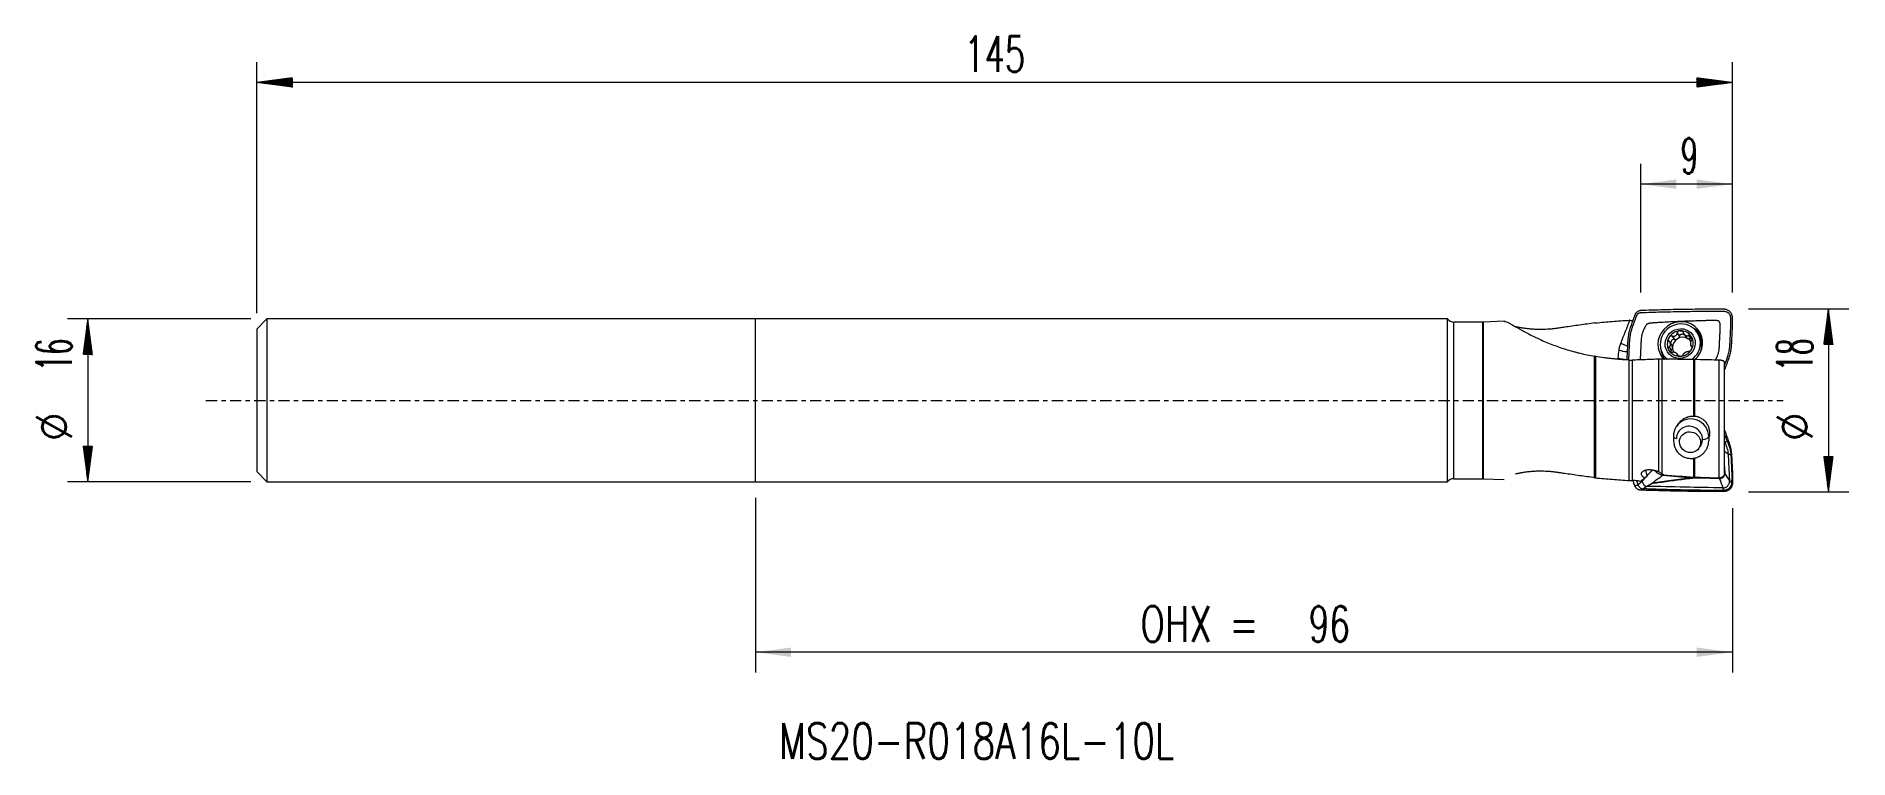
# Model space of a CAD drawing. Header units: millimetres. Extents: x -22 to 156, y -35 to 36.
import ezdxf

# ---------------------------------------------------------------- set-up
doc = ezdxf.new("R2010")
doc.units = ezdxf.units.MM
doc.linetypes.add('CENTER', pattern=[47.5, 22, -8.5, 8.5, -8.5])
for name, color, linetype in [('1', 4, 'Continuous'), ('2', 7, 'Continuous'), ('SK1', 4, 'Continuous'), ('SK2', 7, 'Continuous'), ('SK4', 2, 'CENTER'), ('SK6', 5, 'Continuous')]:
    doc.layers.add(name, color=color, linetype=linetype)
doc.styles.add('iso_b_vert', font='simplex.shx')
doc.dimstyles.get("Standard").update_dxf_attribs({"dimtxt": 0.18, "dimasz": 0.18, "dimexe": 0.18, "dimexo": 0.0625, "dimgap": 0.09, "dimtad": 1, "dimzin": 0, "dimdsep": 52, "dimtxsty": 'Standard', "dimcen": 0.09, "dimadec": 0, "dimazin": 0, "dimtfac": 1, "dimtdec": 4, "dimtofl": 0, "dimtmove": 0, "dimatfit": 3, "dimfxl": 1, "dimtolj": 1, "dimtzin": 0, "dimarcsym": 0})

msp = doc.modelspace()

# ---------------------------------------------------------------- texts
at = {"layer": '2', "lineweight": 18, "char_height": 3.5, "attachment_point": 7, "rotation": 90, "line_spacing_factor": 1.084337, "style": 'iso_b_vert'}
for s, insert in [('\\W0.5321;18', (152.864, 2.879)), ('%%c', (152.864, -4.093))]:
    msp.add_mtext(s, dxfattribs=dict(at, insert=insert))
at = {"layer": 'SK2', "lineweight": 18, "insert": (69.54, 32.283), "char_height": 3.5, "attachment_point": 7, "line_spacing_factor": 1.084337, "style": 'iso_b_vert'}
msp.add_mtext('\\W0.6620;145', dxfattribs=at)
at = {"layer": 'SK2', "lineweight": 18, "char_height": 3.5, "attachment_point": 7, "rotation": 90, "line_spacing_factor": 1.084337, "style": 'iso_b_vert'}
for s, insert in [('\\W0.5321;16', (-18.165, 2.879)), ('%%c', (-18.165, -4.093))]:
    msp.add_mtext(s, dxfattribs=dict(at, insert=insert))
at = {"layer": 'SK6', "lineweight": 18, "insert": (51.304, -35.217), "char_height": 3.5, "attachment_point": 7, "line_spacing_factor": 1.084337, "style": 'iso_b_vert'}
msp.add_mtext('\\W0.7421;MS20-R018A16L-10L', dxfattribs=at)

# ---------------------------------------------------------------- blocks, each defined once
blk = doc.blocks.new('_U0')
at = {"layer": '2', "lineweight": 13}
for p, q in [((136, 10.5875), (136, 23.25)), ((145, 10.5875), (145, 23.25)), ((145, 21.25), (136, 21.25))]:
    blk.add_line(p, q, dxfattribs=at)
at = {"layer": '2', "lineweight": 18}
for points in [[(136, 21.25), (139.499998, 21.710784), (139.500002, 20.789216)], [(145, 21.25), (141.500002, 20.789216), (141.499998, 21.710784)]]:
    blk.add_solid(points, dxfattribs=at)
at = {"layer": '2', "lineweight": 18, "insert": (139.902767, 22.282634), "char_height": 3.5, "attachment_point": 7, "line_spacing_factor": 1.084337, "style": 'iso_b_vert'}
blk.add_mtext('\\W0.5742;9', dxfattribs=at)
blk = doc.blocks.new('_U1')
at = {"layer": 'SK2', "lineweight": 13}
for p, q in [((49, -9.58475), (49, -26.75)), ((145, -10.5875), (145, -26.75)), ((145, -24.75), (49, -24.75))]:
    blk.add_line(p, q, dxfattribs=at)
at = {"layer": 'SK2', "lineweight": 18}
for points in [[(49, -24.75), (52.499998, -24.289216), (52.500002, -25.210784)], [(145, -24.75), (141.500002, -25.210784), (141.499998, -24.289216)]]:
    blk.add_solid(points, dxfattribs=at)
at = {"layer": 'SK2', "lineweight": 18, "char_height": 3.5, "attachment_point": 7, "line_spacing_factor": 1.084337, "style": 'iso_b_vert'}
for s, insert in [('\\W0.7298;OHX =', (86.824501, -23.717366)), ('\\W0.6740;96', (103.365566, -23.717366))]:
    blk.add_mtext(s, dxfattribs=dict(at, insert=insert))

# ---------------------------------------------------------------- dimensions: what is measured, and where the dimension line sits
at = {"layer": '2', "lineweight": 18}
dim = msp.add_linear_dim(base=(136, 21.25), p1=(145, 9), p2=(136, 9), dimstyle='Standard', override={"dimtxt": 3.5, "dimasz": 3.5, "dimexe": 2, "dimexo": 1.5875, "dimgap": 1.75, "dimtad": 1, "dimtih": 1, "dimtoh": 0, "dimdec": 2, "dimlfac": 1, "dimzin": 8, "dimdsep": 46, "dimlunit": 2, "dimpost": '<>', "dimtxsty": 'iso_b_vert', "dimsah": 1, "dimse1": 0, "dimse2": 0, "dimsd1": 0, "dimsd2": 0, "dimclrd": 2, "dimclre": 2, "dimclrt": 2, "dimtol": 0, "dimtm": -0.1, "dimtfac": 1, "dimtdec": 2, "dimtofl": 1, "dimtmove": 0, "dimtzin": 8, "dimlwd": 13, "dimlwe": 13}, dxfattribs=at)
dim.commit()
dim.dimension.update_dxf_attribs({"geometry": '_U0', "text_midpoint": (140.5, 21.25)})
at = {"layer": 'SK2', "lineweight": 18}
dim = msp.add_linear_dim(base=(49, -24.75), p1=(145, -9), p2=(49, -7.997), dimstyle='Standard', override={"dimtxt": 3.5, "dimasz": 3.5, "dimexe": 2, "dimexo": 1.5875, "dimgap": 1.75, "dimtad": 1, "dimtih": 1, "dimtoh": 0, "dimdec": 2, "dimlfac": 1, "dimzin": 8, "dimdsep": 46, "dimlunit": 2, "dimpost": '<>', "dimtxsty": 'iso_b_vert', "dimsah": 1, "dimse1": 0, "dimse2": 0, "dimsd1": 0, "dimsd2": 0, "dimclrd": 2, "dimclre": 2, "dimclrt": 2, "dimtol": 0, "dimtm": -0.1, "dimtfac": 1, "dimtdec": 2, "dimtofl": 1, "dimtmove": 0, "dimtzin": 8, "dimlwd": 13, "dimlwe": 13}, dxfattribs=at)
dim.commit()
dim.dimension.update_dxf_attribs({"geometry": '_U1', "text_midpoint": (97, -24.75)})

# ---------------------------------------------------------------- hatches: boundary and pattern name
at = {"layer": '2', "lineweight": 13}
h = msp.add_hatch(dxfattribs=at)
h.set_pattern_fill('ANSI31', color=256, scale=0.0062, style=0)
h.paths.add_polyline_path([(154.428, 9), (154.889, 5.5), (153.967, 5.5)])
h = msp.add_hatch(dxfattribs=at)
h.set_pattern_fill('ANSI31', color=256, scale=0.0062, style=0)
h.paths.add_polyline_path([(154.428, -9), (153.967, -5.5), (154.889, -5.5)])
at = {"layer": 'SK2', "lineweight": 13}
h = msp.add_hatch(dxfattribs=at)
h.set_pattern_fill('ANSI31', color=256, scale=0.0062, style=0)
h.paths.add_polyline_path([(0, 31.25), (3.5, 31.711), (3.5, 30.789)])
h = msp.add_hatch(dxfattribs=at)
h.set_pattern_fill('ANSI31', color=256, scale=0.0062, style=0)
h.paths.add_polyline_path([(145, 31.25), (141.5, 30.789), (141.5, 31.711)])
h = msp.add_hatch(dxfattribs=at)
h.set_pattern_fill('ANSI31', color=256, scale=0.0062, style=0)
h.paths.add_polyline_path([(-16.6, 7.997), (-16.139, 4.497), (-17.061, 4.497)])
h = msp.add_hatch(dxfattribs=at)
h.set_pattern_fill('ANSI31', color=256, scale=0.0062, style=0)
h.paths.add_polyline_path([(-16.6, -7.997), (-17.061, -4.497), (-16.139, -4.497)])

# ---------------------------------------------------------------- linework, layer by layer
at = {"layer": '1', "lineweight": 18}
for p, q in [((49, -7.997), (49, 7.997)), ((117, 7.997), (49, 7.997)), ((117, -7.997), (117, 7.997)), ((120.483, 7.697), (117.624, 7.697)), ((122.563, 7.785), (120.517, 7.698)), ((139.054, 5.432), (138.846, 5.748)), ((139.069, 6.328), (139.283, 6.002)), ((139.301, 5.993), (139.283, 6.002)), ((139.583, 6.64), (139.798, 6.313)), ((139.798, 6.313), (139.797, 6.294)), ((140.21, 6.549), (140.417, 6.235)), ((140.687, 6.39), (140.901, 6.064)), ((140.901, 6.064), (140.884, 6.053)), ((140.923, 5.362), (141.038, 5.188)), ((141.869, 5.91), (141.748, 6.26)), ((138.5, 4.123), (138.585, 4.046)), ((138.774, 5.232), (138.989, 4.905)), ((139.006, 4.916), (138.989, 4.905)), ((139.698, 4.35), (139.561, 4.558)), ((139.583, 4.469), (139.65, 4.366)), ((140.981, 5.316), (141.038, 5.23)), ((144.218, -7.15), (144.218, 3.766)), ((49, -7.997), (117, -7.997)), ((117.624, -7.697), (120.483, -7.697)), ((120.517, -7.698), (122.563, -7.785)), ((138.17, -7.361), (141.026, -7.617))]:
    msp.add_line(p, q, dxfattribs=at)
at = {"layer": '1', "lineweight": 13}
for p, q in [((117.624, -7.697), (117.624, 7.697)), ((120.483, -7.697), (120.483, 7.697)), ((120.517, 7.698), (120.517, -7.698)), ((139.088, 6.317), (139.301, 5.993)), ((139.584, 6.618), (139.797, 6.294)), ((140.671, 6.377), (140.884, 6.053)), ((131.458, -7.604), (131.458, 4.34)), ((131.543, 4.325), (131.543, -7.613)), ((134.85, -7.876), (134.85, 3.964)), ((135.148, 3.96), (135.148, -7.863)), ((137.781, -7.032), (137.781, 4.048)), ((138.078, 4.052), (138.078, -7.19)), ((138.792, 5.24), (139.006, 4.916)), ((139.584, 4.486), (139.668, 4.359)), ((140.966, 5.323), (141.038, 5.213)), ((141.216, -1.539), (141.216, 4.014)), ((141.258, 4.013), (141.258, -1.542)), ((143.692, -7.628), (143.692, 3.95)), ((142.684, -3.595), (142.74, -3.509)), ((142.684, -3.595), (142.684, -4.011)), ((141.216, -7.532), (141.216, -5.686)), ((141.258, -5.679), (141.258, -7.534))]:
    msp.add_line(p, q, dxfattribs=at)
at = {"layer": '1', "lineweight": 18}
for centre, start, end in [((117.624, 8.497), 218.68219, 270), ((120.483, 8.497), 270, 272.43491), ((117.624, -8.497), 90, 141.31781), ((120.483, -8.497), 87.56509, 90)]:
    msp.add_arc(centre, 0.8, start, end, dxfattribs=at)
for centre, major_axis, ratio, start_param, end_param in [((139.869, 5.578), (-1.858, -1.222), 0.958644, 1.7221043, 0), ((139.876, 5.569), (1.671, 1.099), 0.958644, 0, -2.8216201), ((139.866, 5.584), (1.077, 0.709), 0.958644, 2.0552769, 3.1024745), ((139.866, 5.584), (1.077, 0.709), 0.958644, 1.0080794, 2.0552769), ((139.116, 5.756), (0.152, 0.258), 0.475142, -0.1394949, 2.3252654), ((138.965, 5.196), (0.004, 0.294), 0.495448, -1.5457506, -0.5639779), ((140.092, 5.239), (0.831, 0.547), 0.958644, 1.5316781, 2.5788757), ((139.529, 6.177), (0.259, 0.157), 0.467015, -2.8596532, -1.5727685), ((139.529, 6.177), (0.259, 0.157), 0.467015, -1.5727685, -0.2858839), ((140.092, 5.239), (0.831, 0.547), 0.958644, 0.4844806, 1.5316781), ((140.092, 6.347), (0.299, 0.015), 0.477772, 0.9471047, -3.0043323), ((139.866, 5.584), (1.077, 0.709), 0.958644, -0.0391182, 1.0080794), ((140.656, 6.22), (0.26, -0.134), 0.498384, -2.4339726, -1.5938965), ((140.092, 5.239), (0.831, 0.547), 0.958644, 0.0099526, 0.4844806), ((140.656, 6.22), (0.26, -0.134), 0.498384, -1.5938965, -0.3070118), ((141.069, 5.83), (0.149, -0.249), 0.508046, 2.4341315, -2.9784584), ((139.866, 5.584), (1.077, 0.709), 0.958644, -1.0863157, -0.0391182), ((139.876, 5.569), (1.671, 1.099), 0.958644, -1.539556, -0.562717), ((139.876, 5.569), (1.671, 1.099), 0.958644, -0.562717, 0), ((140.085, 5.251), (1.593, 1.048), 0.958644, -0.562717, -0.2377585), ((139.869, 5.578), (-1.858, -1.222), 0.958644, 0, 0.1988249), ((139.866, 5.584), (1.077, 0.709), 0.958644, 3.1024745, -2.1335133), ((139.116, 4.648), (0.149, -0.249), 0.508046, 2.9829808, -2.2715917), ((138.965, 5.196), (0.004, 0.294), 0.495448, -2.8326353, -1.5457506), ((140.092, 5.239), (-0.831, -0.547), 0.958644, -0.562717, -0.055153), ((139.866, 5.584), (1.077, 0.709), 0.958644, -2.1335133, -1.0863157), ((140.085, 5.251), (1.593, 1.048), 0.958644, -0.8252361, -0.5627165), ((140.772, -3.808), (-1.086, 0.715), 0.958644, -2.5788757, 0.562717), ((141.668, -0.014), (0.335, 8.589), 0.153501, -2.0488268, -1.9839649), ((137.16, -8.603), (3.136, 2.103), 0.317983, 1.6643539, 1.6988101), ((134.414, -10.86), (12.909, 11.245), 0.06723, 1.3397064, 1.3563585)]:
    msp.add_ellipse(centre, major_axis=major_axis, ratio=ratio, start_param=start_param, end_param=end_param, dxfattribs=at)
at = {"layer": '1', "lineweight": 13}
msp.add_ellipse((139.866, 5.584), major_axis=(1.253, 0.824), ratio=0.958644, dxfattribs=at)
for centre, major_axis, ratio, start_param, end_param in [((140.026, 5.341), (1.77, 1.165), 0.958644, 0, 0.4936438), ((134.601, 5.549), (0.924, -0.383), 0.164295, -2.1799735, -1.4119538), ((140.07, 5.273), (1.662, 1.094), 0.958644, 0, 0.065798), ((140.07, 5.273), (1.662, 1.094), 0.958644, -0.5871626, 0), ((140.026, 5.341), (1.77, 1.165), 0.958644, -0.2972525, 0), ((134.369, 4.27), (0.992, -0.123), 0.220425, -2.2364262, -1.2718031), ((134.465, 5.038), (0.992, -0.123), 0.220425, -2.2301327, -1.3470262), ((140.026, 5.341), (1.77, 1.165), 0.958644, 2.6479909, -3.0522327), ((140.955, -3.529), (1.462, -0.962), 0.958644, 0.562717, 3.141555), ((140.955, -3.529), (-1.75, 0), 0.240724, 0.0000058, 0.5763885), ((140.955, -3.529), (-1.75, 0), 0.240724, 2.2510449, 2.984513)]:
    msp.add_ellipse(centre, major_axis=major_axis, ratio=ratio, start_param=start_param, end_param=end_param, dxfattribs=at)
at = {"layer": '1', "lineweight": 18}
msp.add_ellipse((140.836, -4.11), major_axis=(-0.877, 0.577), ratio=0.958644, dxfattribs=at)
for points, knots in [([(143.706, 8.953), (143.551, 8.954), (143.077, 8.955), (141.965, 8.954), (140.368, 8.94), (138.451, 8.902), (137.01, 8.858), (136.205, 8.828), (136.024, 8.821), (135.999, 8.82), (135.983, 8.819), (135.976, 8.819), (135.974, 8.819)], [0, 0, 0, 0, 0.060095, 0.1840389, 0.4319267, 0.6798145, 0.9277023, 0.9896742, 0.9935475, 0.9974207, 0.9993573, 1, 1, 1, 1]), ([(144.2, 8.95), (144.189, 8.95), (144.11, 8.951), (143.95, 8.952), (143.796, 8.953), (143.711, 8.953), (143.706, 8.953)], [0, 0, 0, 0, 0.0589687, 0.4843736, 0.9705506, 1, 1, 1, 1]), ([(144.995, 8.165), (144.995, 8.167), (144.995, 8.174), (144.994, 8.186), (144.992, 8.221), (144.987, 8.27), (144.97, 8.358), (144.936, 8.462), (144.874, 8.58), (144.795, 8.686), (144.698, 8.777), (144.588, 8.851), (144.466, 8.907), (144.357, 8.936), (144.268, 8.948), (144.222, 8.95), (144.201, 8.95)], [0, 0, 0, 0, 0.0039823, 0.017442, 0.0309017, 0.0847405, 0.1385793, 0.2462568, 0.3539344, 0.461612, 0.5692896, 0.6769672, 0.7846448, 0.8923224, 0.9461612, 1, 1, 1, 1]), ([(122.552, 7.785), (122.586, 7.786), (122.627, 7.779), (122.734, 7.749), (122.804, 7.721), (122.925, 7.665), (122.968, 7.644), (123.037, 7.608), (123.061, 7.596), (123.11, 7.57), (123.135, 7.556), (123.263, 7.487), (123.376, 7.423), (123.622, 7.283), (123.755, 7.206), (123.935, 7.104), (123.971, 7.083), (124.046, 7.041), (124.158, 6.977), (124.276, 6.911), (124.516, 6.778), (124.683, 6.687), (125.033, 6.503), (125.215, 6.41), (125.498, 6.269), (125.642, 6.199), (125.79, 6.129), (125.89, 6.082), (125.94, 6.059), (126.192, 5.943), (126.397, 5.852), (126.816, 5.674), (127.029, 5.587), (127.462, 5.419), (127.683, 5.338), (128.13, 5.181), (128.357, 5.106), (128.817, 4.961), (129.05, 4.892), (129.404, 4.794), (129.522, 4.762), (129.76, 4.7), (129.88, 4.67), (130.479, 4.525), (130.965, 4.425), (131.458, 4.34)], [0, 0, 0, 0, 0.0491188, 0.0491188, 0.1085489, 0.1085489, 0.1382639, 0.1382639, 0.1531215, 0.1531215, 0.167979, 0.167979, 0.227409, 0.227409, 0.2868391, 0.2868391, 0.3016966, 0.3016966, 0.3165542, 0.3462692, 0.3462692, 0.4056993, 0.4056993, 0.4651293, 0.4651293, 0.4948444, 0.5097019, 0.5097019, 0.5245594, 0.5245594, 0.5839895, 0.5839895, 0.6434196, 0.6434196, 0.7028496, 0.7028496, 0.7622797, 0.7622797, 0.8217098, 0.8217098, 0.8514248, 0.8514248, 0.8811399, 0.8811399, 1, 1, 1, 1]), ([(131.458, 7.604), (130.965, 7.537), (130.473, 7.469), (129.487, 7.33), (128.994, 7.259), (128.376, 7.169), (128.252, 7.15), (128.067, 7.123), (128.005, 7.114), (127.912, 7.1), (127.881, 7.096), (127.819, 7.087), (127.788, 7.082), (127.634, 7.06), (127.509, 7.044), (127.26, 7.017), (127.136, 7.006), (126.76, 6.977), (126.508, 6.966), (126.191, 6.963), (126.127, 6.963), (126, 6.964), (125.811, 6.967), (125.624, 6.975), (125.377, 6.989), (125.255, 6.998), (125.013, 7.02), (124.894, 7.033), (124.657, 7.062), (124.54, 7.079), (124.367, 7.106), (124.309, 7.116), (124.224, 7.13), (124.195, 7.136), (124.139, 7.146), (123.999, 7.172), (123.865, 7.2), (123.738, 7.229), (123.717, 7.234), (123.695, 7.239)], [0, 0, 0, 0, 0.1885725, 0.1885725, 0.377145, 0.377145, 0.4242882, 0.4242882, 0.4478597, 0.4478597, 0.4596455, 0.4596455, 0.4714313, 0.4714313, 0.5185744, 0.5185744, 0.5657176, 0.5657176, 0.6600038, 0.6600038, 0.6835754, 0.6835754, 0.7071469, 0.7542901, 0.7542901, 0.8014332, 0.8014332, 0.8485763, 0.8485763, 0.8957195, 0.8957195, 0.919291, 0.919291, 0.9310768, 0.9310768, 0.9428626, 0.9900057, 0.9900057, 1, 1, 1, 1]), ([(131.543, 7.613), (131.818, 7.639), (132.093, 7.664), (132.644, 7.712), (132.919, 7.735), (133.47, 7.779), (133.746, 7.8), (134.297, 7.84), (134.574, 7.858), (134.85, 7.876)], [0, 0, 0, 0, 0.25, 0.25, 0.5, 0.5, 0.75, 0.75, 1, 1, 1, 1]), ([(134.988, 7.239), (134.983, 7.226), (134.972, 7.195), (134.947, 7.124), (134.903, 6.989), (134.848, 6.794), (134.794, 6.557), (134.753, 6.318), (134.729, 6.118), (134.718, 5.978), (134.714, 5.916), (134.713, 5.895), (134.713, 5.894)], [0, 0, 0, 0, 0.0295589, 0.0735402, 0.1615028, 0.3374281, 0.5133533, 0.6892786, 0.8652038, 0.9531664, 0.9971478, 1, 1, 1, 1]), ([(134.826, 3.976), (134.827, 4.048), (134.829, 4.159), (134.833, 4.28), (134.834, 4.334), (134.835, 4.353), (134.835, 4.365), (134.836, 4.375), (134.836, 4.385), (134.836, 4.397), (134.837, 4.412), (134.839, 4.461), (134.842, 4.544), (134.849, 4.701), (134.862, 4.975), (134.879, 5.288), (134.895, 5.592), (134.903, 5.749), (134.908, 5.846), (134.911, 5.895), (134.915, 5.972), (134.926, 6.106), (134.948, 6.298), (134.988, 6.527), (135.039, 6.753), (135.092, 6.94), (135.135, 7.07), (135.16, 7.143), (135.228, 7.328), (135.344, 7.647), (135.481, 8.023), (135.565, 8.252), (135.599, 8.344), (135.605, 8.361), (135.611, 8.376), (135.619, 8.394), (135.641, 8.437), (135.685, 8.496), (135.753, 8.554), (135.81, 8.585), (135.856, 8.603), (135.894, 8.615), (135.93, 8.621), (135.954, 8.624), (135.966, 8.625), (135.979, 8.625), (135.999, 8.626), (136.024, 8.627), (136.204, 8.634), (137.012, 8.664), (138.448, 8.708), (140.363, 8.746), (141.958, 8.76), (143.074, 8.761), (143.632, 8.759), (143.941, 8.758), (144.101, 8.756), (144.18, 8.756), (144.19, 8.756)], [0, 0, 0, 0, 0.0164169, 0.0253586, 0.027594, 0.0287117, 0.0298294, 0.0303883, 0.0309471, 0.0320648, 0.0331825, 0.0343003, 0.0432419, 0.0521836, 0.0700669, 0.1058336, 0.1237169, 0.1393648, 0.1416002, 0.1460711, 0.1505419, 0.1594836, 0.1773669, 0.1952502, 0.2131335, 0.2310169, 0.2399585, 0.2444294, 0.2489002, 0.2846669, 0.3204335, 0.3383168, 0.3405523, 0.34167, 0.3427877, 0.3450231, 0.3472585, 0.3562002, 0.3651418, 0.3718481, 0.3740835, 0.3785543, 0.3830252, 0.3841429, 0.3852606, 0.3863783, 0.387496, 0.3897314, 0.3919668, 0.4277335, 0.5708001, 0.7138667, 0.8569334, 0.9284667, 0.9642333, 0.9821167, 0.9977646, 1, 1, 1, 1]), ([(135.417, 8.415), (135.416, 8.412), (135.412, 8.4), (135.381, 8.315), (135.295, 8.079), (135.158, 7.706), (135.048, 7.403), (134.99, 7.245), (134.988, 7.239)], [0, 0, 0, 0, 0.0057625, 0.0296304, 0.2205736, 0.60246, 0.9843464, 1, 1, 1, 1]), ([(135.974, 8.819), (135.97, 8.819), (135.96, 8.819), (135.944, 8.817), (135.908, 8.814), (135.855, 8.804), (135.797, 8.787), (135.729, 8.759), (135.644, 8.713), (135.541, 8.626), (135.475, 8.537), (135.442, 8.473), (135.429, 8.445), (135.421, 8.425), (135.418, 8.417), (135.417, 8.415)], [0, 0, 0, 0, 0.0166269, 0.0415116, 0.0663963, 0.1659352, 0.2654741, 0.3152436, 0.464552, 0.6636298, 0.8627076, 0.9124771, 0.9622465, 0.9871313, 1, 1, 1, 1]), ([(136.281, 6.898), (136.283, 6.901), (136.287, 6.91), (136.294, 6.924), (136.301, 6.94), (136.311, 6.961), (136.333, 7.006), (136.362, 7.069), (136.397, 7.141), (136.421, 7.19), (136.435, 7.219), (136.442, 7.233), (136.446, 7.24), (136.446, 7.24)], [0, 0, 0, 0, 0.0140665, 0.061013, 0.1236084, 0.1862037, 0.248799, 0.4991804, 0.7495617, 0.8747524, 0.9373477, 0.999943, 1, 1, 1, 1]), ([(136.446, 7.24), (136.449, 7.247), (136.456, 7.26), (136.469, 7.286), (136.48, 7.307), (136.489, 7.323), (136.492, 7.328), (136.495, 7.333), (136.498, 7.34), (136.503, 7.347), (136.514, 7.366), (136.539, 7.407), (136.572, 7.456), (136.604, 7.496), (136.622, 7.515), (136.632, 7.524), (136.637, 7.528), (136.64, 7.53), (136.641, 7.531), (136.642, 7.532)], [0, 0, 0, 0, 0.06245, 0.1249606, 0.2499818, 0.2656094, 0.2812371, 0.3007716, 0.3124924, 0.3437477, 0.3750029, 0.5000241, 0.7500665, 0.8750876, 0.9375982, 0.9688535, 0.9844811, 0.992295, 1, 1, 1, 1]), ([(136.642, 7.532), (136.642, 7.532), (136.643, 7.532), (136.645, 7.533), (136.649, 7.535), (136.656, 7.538), (136.669, 7.544), (136.697, 7.555), (136.737, 7.57), (136.773, 7.581), (136.795, 7.587), (136.801, 7.589), (136.804, 7.59), (136.807, 7.591), (136.813, 7.592), (136.822, 7.595), (136.832, 7.597), (136.853, 7.602), (136.886, 7.609), (136.926, 7.615), (136.96, 7.62), (136.985, 7.622), (137.003, 7.624), (137.021, 7.626), (137.019, 7.626), (137.035, 7.627)], [0, 0, 0, 0, 0.0001094, 0.0079685, 0.0158276, 0.0315458, 0.0629821, 0.1258549, 0.2516003, 0.3773458, 0.4087821, 0.4166412, 0.4245003, 0.4323594, 0.4402185, 0.4716548, 0.5030912, 0.5188094, 0.6288366, 0.7545821, 0.8174548, 0.8803275, 0.9432003, 0.9746366, 1, 1, 1, 1]), ([(137.035, 7.627), (137.039, 7.627), (137.056, 7.628), (137.114, 7.632), (137.267, 7.642), (137.473, 7.655), (137.928, 7.684), (138.779, 7.732), (139.542, 7.768), (140.115, 7.792), (140.274, 7.799), (140.529, 7.808), (140.974, 7.825), (141.608, 7.845), (142.239, 7.862), (142.693, 7.871), (142.9, 7.876), (143.05, 7.878), (143.108, 7.879), (143.128, 7.88), (143.132, 7.88)], [0, 0, 0, 0, 0.0059772, 0.0214475, 0.0369178, 0.0678583, 0.1297395, 0.2535017, 0.485556, 0.5010263, 0.5319669, 0.5629074, 0.6247886, 0.7485508, 0.8723131, 0.9341942, 0.9651348, 0.9806051, 0.9960754, 1, 1, 1, 1]), ([(143.132, 7.88), (143.157, 7.88), (143.168, 7.88), (143.193, 7.88), (143.224, 7.88), (143.267, 7.879), (143.318, 7.877), (143.379, 7.873), (143.441, 7.867), (143.492, 7.86), (143.532, 7.853), (143.572, 7.842), (143.61, 7.826), (143.642, 7.802), (143.663, 7.78), (143.682, 7.756), (143.703, 7.721), (143.721, 7.685), (143.733, 7.646), (143.74, 7.622), (143.747, 7.593), (143.754, 7.553), (143.762, 7.498), (143.765, 7.447), (143.766, 7.413), (143.766, 7.39), (143.766, 7.38), (143.766, 7.376), (143.766, 7.376)], [0, 0, 0, 0, 0.0273823, 0.0587425, 0.0901027, 0.121463, 0.1841834, 0.2469038, 0.3096242, 0.3723446, 0.4037048, 0.435065, 0.4977854, 0.5291456, 0.5605058, 0.591866, 0.6232262, 0.6859466, 0.7173068, 0.748667, 0.7643471, 0.8113874, 0.8741078, 0.9368282, 0.9681884, 0.9838685, 0.9995486, 1, 1, 1, 1]), ([(143.766, 7.376), (143.766, 7.373), (143.766, 7.359), (143.766, 7.336), (143.765, 7.303), (143.764, 7.221), (143.763, 7.115), (143.761, 7.016), (143.76, 6.958), (143.76, 6.942), (143.76, 6.934), (143.76, 6.925), (143.759, 6.909), (143.759, 6.89), (143.759, 6.871), (143.758, 6.86), (143.758, 6.856), (143.758, 6.852)], [0, 0, 0, 0, 0.0112893, 0.062162, 0.1247747, 0.2499999, 0.5004504, 0.7509009, 0.8135135, 0.8291667, 0.8448198, 0.860473, 0.8761261, 0.9387388, 0.9700451, 0.9856982, 1, 1, 1, 1]), ([(144.19, 8.756), (144.208, 8.756), (144.242, 8.754), (144.311, 8.745), (144.394, 8.722), (144.487, 8.68), (144.571, 8.622), (144.645, 8.552), (144.706, 8.471), (144.752, 8.381), (144.778, 8.301), (144.791, 8.234), (144.795, 8.196), (144.797, 8.171), (144.797, 8.158), (144.797, 8.144), (144.798, 8.124), (144.798, 8.1), (144.8, 8.002), (144.803, 7.836), (144.805, 7.601), (144.804, 7.366), (144.8, 7.17), (144.797, 7.043), (144.795, 6.989), (144.794, 6.97), (144.794, 6.957), (144.794, 6.948), (144.793, 6.938), (144.793, 6.926), (144.792, 6.911), (144.791, 6.862), (144.787, 6.779), (144.781, 6.622), (144.767, 6.348), (144.75, 6.035), (144.734, 5.731), (144.726, 5.574), (144.721, 5.477), (144.719, 5.428), (144.714, 5.351), (144.704, 5.217), (144.681, 5.025), (144.641, 4.796), (144.59, 4.569), (144.537, 4.383), (144.495, 4.253), (144.469, 4.18), (144.402, 3.995), (144.318, 3.765), (144.24, 3.554), (144.218, 3.493)], [0, 0, 0, 0, 0.0100758, 0.0201515, 0.0403031, 0.0604546, 0.0806062, 0.1007577, 0.1209092, 0.1410608, 0.1612123, 0.1712881, 0.1813639, 0.1838828, 0.1864017, 0.1889207, 0.1914396, 0.1964775, 0.2015154, 0.2418185, 0.2821215, 0.3224246, 0.3627277, 0.3828792, 0.3879171, 0.3904361, 0.392955, 0.3942145, 0.395474, 0.3979929, 0.4005118, 0.4030308, 0.4231823, 0.4433339, 0.4836369, 0.5642431, 0.6045462, 0.6398114, 0.6448492, 0.654925, 0.6650008, 0.6851523, 0.7254554, 0.7657585, 0.8060616, 0.8463646, 0.8665162, 0.8765919, 0.8866677, 0.9672739, 1, 1, 1, 1]), ([(144.916, 5.429), (144.917, 5.447), (144.919, 5.476), (144.923, 5.573), (144.932, 5.73), (144.947, 6.035), (144.963, 6.35), (144.978, 6.625), (144.986, 6.783), (144.99, 6.866), (144.993, 6.916), (144.993, 6.93), (144.994, 6.943), (144.995, 6.952), (144.995, 6.962), (144.995, 6.975), (144.995, 6.994), (144.996, 7.048), (144.998, 7.176), (145, 7.373), (145, 7.609), (144.999, 7.845), (144.997, 8.012), (144.996, 8.11), (144.995, 8.135), (144.995, 8.153), (144.995, 8.162), (144.995, 8.165)], [0, 0, 0, 0, 0.0201723, 0.0309571, 0.1064512, 0.1927302, 0.3652881, 0.4515671, 0.4947065, 0.537846, 0.5432385, 0.5486309, 0.5540233, 0.5567195, 0.5594158, 0.5648082, 0.5702006, 0.5809855, 0.624125, 0.7104039, 0.7966829, 0.8829619, 0.9692408, 0.9800257, 0.9908106, 0.996203, 1, 1, 1, 1]), ([(134.02, 5.644), (133.975, 5.53), (133.937, 5.414), (133.89, 5.238), (133.877, 5.179), (133.853, 5.06), (133.843, 5), (133.836, 4.94)], [0, 0, 0, 0, 0.5, 0.5, 0.75, 0.75, 1, 1, 1, 1]), ([(134.713, 5.894), (134.712, 5.875), (134.711, 5.847), (134.706, 5.75), (134.698, 5.592), (134.682, 5.288), (134.666, 4.973), (134.652, 4.697), (134.644, 4.54), (134.639, 4.456), (134.637, 4.407), (134.636, 4.392), (134.635, 4.38), (134.635, 4.37), (134.634, 4.361), (134.634, 4.348), (134.634, 4.329), (134.633, 4.274), (134.631, 4.155), (134.63, 4.045), (134.63, 3.975)], [0, 0, 0, 0, 0.0287694, 0.0441516, 0.1518273, 0.2748851, 0.5210009, 0.6440588, 0.7055878, 0.7671167, 0.7748078, 0.7824989, 0.7901901, 0.7940356, 0.7978812, 0.8055723, 0.8132634, 0.8286456, 0.8901746, 1, 1, 1, 1]), ([(135.981, 4.305), (135.981, 4.305), (135.981, 4.311), (135.982, 4.329), (135.983, 4.359), (135.986, 4.414), (135.991, 4.522), (135.998, 4.678), (136.006, 4.865), (136.015, 5.052), (136.023, 5.239), (136.032, 5.425), (136.039, 5.581), (136.044, 5.706), (136.047, 5.768), (136.048, 5.794)], [0, 0, 0, 0, 0.0013471, 0.0169511, 0.032555, 0.0637629, 0.1261787, 0.2510104, 0.375842, 0.5006736, 0.6255052, 0.7503368, 0.8751684, 0.9375842, 1, 1, 1, 1]), ([(136.048, 5.799), (136.051, 5.849), (136.056, 5.941), (136.073, 6.126), (136.1, 6.312), (136.14, 6.497), (136.178, 6.634), (136.216, 6.745), (136.248, 6.823), (136.263, 6.859), (136.275, 6.884), (136.279, 6.894), (136.281, 6.898), (136.281, 6.898)], [0, 0, 0, 0, 0.1211629, 0.2464848, 0.4971285, 0.6224504, 0.7477723, 0.8730942, 0.9357551, 0.9670856, 0.9827508, 0.998416, 1, 1, 1, 1]), ([(138.763, 6.167), (138.747, 6.139), (138.732, 6.109), (138.716, 6.062), (138.711, 6.046), (138.703, 6.014), (138.7, 5.997), (138.696, 5.964), (138.696, 5.948), (138.698, 5.923), (138.699, 5.914), (138.702, 5.898), (138.704, 5.89), (138.708, 5.878), (138.71, 5.874), (138.713, 5.867), (138.715, 5.863), (138.722, 5.852), (138.726, 5.846), (138.735, 5.837), (138.738, 5.834), (138.745, 5.829), (138.748, 5.827), (138.758, 5.821), (138.766, 5.818), (138.774, 5.815)], [0, 0, 0, 0, 0.25, 0.25, 0.375, 0.375, 0.5, 0.5, 0.625, 0.625, 0.6875, 0.6875, 0.75, 0.75, 0.78125, 0.78125, 0.8125, 0.8125, 0.875, 0.875, 0.90625, 0.90625, 0.9375, 0.9375, 1, 1, 1, 1]), ([(138.763, 6.167), (138.78, 6.196), (138.798, 6.224), (138.83, 6.261), (138.842, 6.274), (138.866, 6.297), (138.878, 6.307), (138.905, 6.327), (138.919, 6.336), (138.941, 6.346), (138.949, 6.349), (138.964, 6.354), (138.972, 6.356), (138.988, 6.359), (138.996, 6.36), (139.009, 6.359), (139.013, 6.358), (139.021, 6.357), (139.025, 6.356), (139.036, 6.352), (139.044, 6.349), (139.057, 6.34), (139.063, 6.335), (139.069, 6.328)], [0, 0, 0, 0, 0.25, 0.25, 0.375, 0.375, 0.5, 0.5, 0.625, 0.625, 0.6875, 0.6875, 0.75, 0.75, 0.8125, 0.8125, 0.84375, 0.84375, 0.875, 0.875, 0.9375, 0.9375, 1, 1, 1, 1]), ([(138.792, 5.24), (138.804, 5.245), (138.814, 5.252), (138.828, 5.263), (138.832, 5.268), (138.841, 5.277), (138.845, 5.281), (138.856, 5.296), (138.862, 5.306), (138.874, 5.328), (138.879, 5.34), (138.888, 5.364), (138.892, 5.376), (138.899, 5.401), (138.902, 5.413), (138.906, 5.439), (138.907, 5.452), (138.91, 5.479), (138.91, 5.492), (138.91, 5.533), (138.908, 5.56), (138.899, 5.615), (138.893, 5.642), (138.879, 5.682), (138.874, 5.695), (138.862, 5.72), (138.856, 5.732), (138.845, 5.75), (138.841, 5.756), (138.832, 5.767), (138.828, 5.772), (138.814, 5.787), (138.804, 5.796), (138.792, 5.803)], [0, 0, 0, 0, 0.0625, 0.0625, 0.09375, 0.09375, 0.125, 0.125, 0.1875, 0.1875, 0.25, 0.25, 0.3125, 0.3125, 0.375, 0.375, 0.4375, 0.4375, 0.5, 0.5, 0.625, 0.625, 0.75, 0.75, 0.8125, 0.8125, 0.875, 0.875, 0.90625, 0.90625, 0.9375, 0.9375, 1, 1, 1, 1]), ([(139.088, 6.317), (139.099, 6.31), (139.112, 6.305), (139.131, 6.3), (139.138, 6.298), (139.151, 6.296), (139.158, 6.295), (139.179, 6.294), (139.192, 6.294), (139.22, 6.296), (139.233, 6.298), (139.26, 6.303), (139.274, 6.306), (139.3, 6.314), (139.314, 6.318), (139.339, 6.329), (139.352, 6.334), (139.377, 6.347), (139.389, 6.353), (139.425, 6.375), (139.448, 6.391), (139.49, 6.428), (139.509, 6.448), (139.535, 6.48), (139.542, 6.491), (139.557, 6.515), (139.563, 6.527), (139.571, 6.545), (139.573, 6.552), (139.578, 6.565), (139.579, 6.571), (139.584, 6.591), (139.585, 6.604), (139.584, 6.618)], [0, 0, 0, 0, 0.0625, 0.0625, 0.09375, 0.09375, 0.125, 0.125, 0.1875, 0.1875, 0.25, 0.25, 0.3125, 0.3125, 0.375, 0.375, 0.4375, 0.4375, 0.5, 0.5, 0.625, 0.625, 0.75, 0.75, 0.8125, 0.8125, 0.875, 0.875, 0.90625, 0.90625, 0.9375, 0.9375, 1, 1, 1, 1]), ([(139.866, 6.835), (139.833, 6.834), (139.8, 6.83), (139.751, 6.819), (139.735, 6.815), (139.704, 6.804), (139.689, 6.798), (139.659, 6.784), (139.645, 6.775), (139.626, 6.761), (139.62, 6.756), (139.608, 6.744), (139.602, 6.738), (139.595, 6.728), (139.593, 6.725), (139.589, 6.718), (139.587, 6.714), (139.582, 6.703), (139.579, 6.696), (139.577, 6.684), (139.577, 6.68), (139.576, 6.671), (139.577, 6.667), (139.578, 6.655), (139.58, 6.647), (139.583, 6.64)], [0, 0, 0, 0, 0.25, 0.25, 0.375, 0.375, 0.5, 0.5, 0.625, 0.625, 0.6875, 0.6875, 0.75, 0.75, 0.78125, 0.78125, 0.8125, 0.8125, 0.875, 0.875, 0.90625, 0.90625, 0.9375, 0.9375, 1, 1, 1, 1]), ([(139.866, 6.835), (139.899, 6.836), (139.932, 6.835), (139.981, 6.828), (139.997, 6.825), (140.029, 6.817), (140.045, 6.812), (140.076, 6.8), (140.091, 6.792), (140.112, 6.779), (140.119, 6.774), (140.132, 6.764), (140.139, 6.758), (140.15, 6.746), (140.155, 6.74), (140.161, 6.729), (140.163, 6.725), (140.167, 6.718), (140.169, 6.714), (140.172, 6.702), (140.174, 6.694), (140.175, 6.678), (140.174, 6.67), (140.172, 6.662)], [0, 0, 0, 0, 0.25, 0.25, 0.375, 0.375, 0.5, 0.5, 0.625, 0.625, 0.6875, 0.6875, 0.75, 0.75, 0.8125, 0.8125, 0.84375, 0.84375, 0.875, 0.875, 0.9375, 0.9375, 1, 1, 1, 1]), ([(140.174, 6.64), (140.176, 6.627), (140.179, 6.614), (140.186, 6.594), (140.189, 6.588), (140.195, 6.575), (140.198, 6.569), (140.208, 6.551), (140.216, 6.54), (140.233, 6.518), (140.242, 6.507), (140.262, 6.487), (140.272, 6.477), (140.292, 6.459), (140.303, 6.45), (140.325, 6.434), (140.337, 6.426), (140.36, 6.411), (140.371, 6.404), (140.407, 6.385), (140.432, 6.375), (140.481, 6.358), (140.506, 6.352), (140.544, 6.348), (140.556, 6.347), (140.581, 6.347), (140.593, 6.348), (140.611, 6.351), (140.617, 6.352), (140.629, 6.355), (140.634, 6.357), (140.651, 6.364), (140.661, 6.37), (140.671, 6.377)], [0, 0, 0, 0, 0.0625, 0.0625, 0.09375, 0.09375, 0.125, 0.125, 0.1875, 0.1875, 0.25, 0.25, 0.3125, 0.3125, 0.375, 0.375, 0.4375, 0.4375, 0.5, 0.5, 0.625, 0.625, 0.75, 0.75, 0.8125, 0.8125, 0.875, 0.875, 0.90625, 0.90625, 0.9375, 0.9375, 1, 1, 1, 1]), ([(140.968, 6.251), (140.952, 6.279), (140.933, 6.305), (140.902, 6.34), (140.891, 6.352), (140.868, 6.373), (140.856, 6.383), (140.831, 6.4), (140.818, 6.408), (140.797, 6.417), (140.79, 6.419), (140.776, 6.423), (140.769, 6.425), (140.758, 6.426), (140.754, 6.426), (140.747, 6.426), (140.743, 6.426), (140.733, 6.424), (140.726, 6.422), (140.716, 6.418), (140.713, 6.416), (140.707, 6.412), (140.704, 6.41), (140.696, 6.403), (140.691, 6.397), (140.687, 6.39)], [0, 0, 0, 0, 0.25, 0.25, 0.375, 0.375, 0.5, 0.5, 0.625, 0.625, 0.6875, 0.6875, 0.75, 0.75, 0.78125, 0.78125, 0.8125, 0.8125, 0.875, 0.875, 0.90625, 0.90625, 0.9375, 0.9375, 1, 1, 1, 1]), ([(140.966, 5.886), (140.957, 5.878), (140.949, 5.869), (140.938, 5.852), (140.934, 5.847), (140.927, 5.835), (140.924, 5.829), (140.916, 5.811), (140.911, 5.798), (140.901, 5.772), (140.898, 5.759), (140.891, 5.732), (140.888, 5.718), (140.883, 5.691), (140.881, 5.677), (140.878, 5.649), (140.876, 5.635), (140.875, 5.608), (140.874, 5.594), (140.874, 5.554), (140.876, 5.527), (140.882, 5.476), (140.887, 5.451), (140.898, 5.417), (140.902, 5.406), (140.911, 5.384), (140.916, 5.374), (140.924, 5.361), (140.928, 5.356), (140.934, 5.348), (140.938, 5.344), (140.949, 5.333), (140.957, 5.327), (140.966, 5.323)], [0, 0, 0, 0, 0.0625, 0.0625, 0.09375, 0.09375, 0.125, 0.125, 0.1875, 0.1875, 0.25, 0.25, 0.3125, 0.3125, 0.375, 0.375, 0.4375, 0.4375, 0.5, 0.5, 0.625, 0.625, 0.75, 0.75, 0.8125, 0.8125, 0.875, 0.875, 0.90625, 0.90625, 0.9375, 0.9375, 1, 1, 1, 1]), ([(140.968, 6.251), (140.985, 6.224), (140.999, 6.195), (141.017, 6.149), (141.022, 6.134), (141.031, 6.102), (141.034, 6.086), (141.039, 6.053), (141.041, 6.037), (141.04, 6.012), (141.04, 6.004), (141.038, 5.987), (141.037, 5.979), (141.033, 5.963), (141.03, 5.955), (141.025, 5.944), (141.023, 5.94), (141.02, 5.933), (141.017, 5.93), (141.011, 5.921), (141.005, 5.915), (140.994, 5.906), (140.988, 5.902), (140.981, 5.9)], [0, 0, 0, 0, 0.25, 0.25, 0.375, 0.375, 0.5, 0.5, 0.625, 0.625, 0.6875, 0.6875, 0.75, 0.75, 0.8125, 0.8125, 0.84375, 0.84375, 0.875, 0.875, 0.9375, 0.9375, 1, 1, 1, 1]), ([(143.69, 5.357), (143.69, 5.351), (143.69, 5.338), (143.688, 5.315), (143.686, 5.277), (143.681, 5.193), (143.666, 5.03), (143.633, 4.797), (143.576, 4.567), (143.523, 4.412), (143.491, 4.334), (143.475, 4.298), (143.464, 4.273), (143.459, 4.262), (143.458, 4.259), (143.457, 4.258)], [0, 0, 0, 0, 0.01533, 0.0309346, 0.0621439, 0.1245624, 0.2493995, 0.4990737, 0.7487479, 0.873585, 0.9360036, 0.9672129, 0.9828175, 0.9984221, 1, 1, 1, 1]), ([(143.758, 6.852), (143.758, 6.851), (143.758, 6.846), (143.757, 6.827), (143.756, 6.798), (143.753, 6.742), (143.748, 6.634), (143.741, 6.478), (143.733, 6.291), (143.724, 6.105), (143.716, 5.917), (143.707, 5.73), (143.7, 5.578), (143.694, 5.446), (143.692, 5.384), (143.69, 5.357), (143.69, 5.357)], [0, 0, 0, 0, 0.0013468, 0.0169464, 0.0325461, 0.0637454, 0.1261441, 0.2509414, 0.3757388, 0.5005361, 0.6253334, 0.7501307, 0.8749281, 0.9373267, 0.9997254, 1, 1, 1, 1]), ([(144.641, 4.084), (144.646, 4.096), (144.658, 4.128), (144.682, 4.199), (144.726, 4.334), (144.781, 4.529), (144.835, 4.766), (144.877, 5.005), (144.9, 5.205), (144.911, 5.345), (144.915, 5.406), (144.916, 5.428), (144.916, 5.429)], [0, 0, 0, 0, 0.0295635, 0.0735447, 0.1615072, 0.3374321, 0.513357, 0.6892819, 0.8652068, 0.9531693, 0.9971505, 1, 1, 1, 1]), ([(134.85, 3.964), (134.711, 3.97), (134.572, 3.977), (134.295, 3.993), (134.156, 4.002), (133.879, 4.023), (133.741, 4.034), (133.464, 4.059), (133.326, 4.073), (133.05, 4.103), (132.912, 4.119), (132.637, 4.153), (132.499, 4.172), (132.088, 4.231), (131.815, 4.276), (131.543, 4.325)], [0, 0, 0, 0, 0.125, 0.125, 0.25, 0.25, 0.375, 0.375, 0.5, 0.5, 0.625, 0.625, 0.75, 0.75, 1, 1, 1, 1]), ([(137.781, 4.048), (137.671, 4.044), (137.561, 4.04), (137.342, 4.031), (137.232, 4.026), (136.903, 4.013), (136.683, 4.003), (136.244, 3.986), (136.025, 3.979), (135.696, 3.971), (135.586, 3.968), (135.367, 3.964), (135.258, 3.962), (135.148, 3.96)], [0, 0, 0, 0, 0.125, 0.125, 0.25, 0.25, 0.5, 0.5, 0.75, 0.75, 0.875, 0.875, 1, 1, 1, 1]), ([(135.975, 3.988), (135.975, 4.006), (135.976, 4.067), (135.977, 4.141), (135.979, 4.198), (135.979, 4.215), (135.979, 4.223), (135.979, 4.231), (135.98, 4.247), (135.98, 4.267), (135.98, 4.285), (135.981, 4.297), (135.98, 4.3), (135.981, 4.305)], [0, 0, 0, 0, 0.1741287, 0.5881814, 0.6916946, 0.7175729, 0.7434512, 0.7693295, 0.7952078, 0.898721, 0.9504776, 0.9763559, 1, 1, 1, 1]), ([(138.078, 4.052), (138.028, 4.052), (137.978, 4.052), (137.879, 4.051), (137.83, 4.05), (137.781, 4.048)], [0, 0, 0, 0, 0.5, 0.5, 1, 1, 1, 1]), ([(141.216, 4.014), (141.111, 4.015), (141.005, 4.016), (140.48, 4.023), (140.059, 4.028), (139.118, 4.039), (138.598, 4.046), (138.078, 4.052)], [0, 0, 0, 0, 0.1005108, 0.1005108, 0.5025542, 0.5025542, 1, 1, 1, 1]), ([(138.763, 4.916), (138.747, 4.944), (138.732, 4.972), (138.716, 5.017), (138.711, 5.032), (138.703, 5.062), (138.7, 5.077), (138.696, 5.108), (138.696, 5.123), (138.698, 5.146), (138.699, 5.153), (138.702, 5.168), (138.704, 5.175), (138.71, 5.188), (138.713, 5.195), (138.719, 5.204), (138.722, 5.206), (138.727, 5.212), (138.73, 5.214), (138.738, 5.221), (138.745, 5.225), (138.759, 5.23), (138.766, 5.231), (138.774, 5.232)], [0, 0, 0, 0, 0.25, 0.25, 0.375, 0.375, 0.5, 0.5, 0.625, 0.625, 0.6875, 0.6875, 0.75, 0.75, 0.8125, 0.8125, 0.84375, 0.84375, 0.875, 0.875, 0.9375, 0.9375, 1, 1, 1, 1]), ([(138.763, 4.916), (138.78, 4.889), (138.798, 4.863), (138.83, 4.826), (138.842, 4.814), (138.865, 4.791), (138.878, 4.781), (138.905, 4.761), (138.919, 4.752), (138.941, 4.741), (138.948, 4.737), (138.964, 4.731), (138.972, 4.729), (138.984, 4.726), (138.988, 4.725), (138.996, 4.724), (139, 4.723), (139.013, 4.722), (139.02, 4.723), (139.032, 4.724), (139.036, 4.725), (139.043, 4.727), (139.047, 4.729), (139.057, 4.733), (139.063, 4.737), (139.069, 4.741)], [0, 0, 0, 0, 0.25, 0.25, 0.375, 0.375, 0.5, 0.5, 0.625, 0.625, 0.6875, 0.6875, 0.75, 0.75, 0.78125, 0.78125, 0.8125, 0.8125, 0.875, 0.875, 0.90625, 0.90625, 0.9375, 0.9375, 1, 1, 1, 1]), ([(139.088, 4.749), (139.093, 4.751), (139.099, 4.753), (139.112, 4.756), (139.119, 4.757), (139.138, 4.76), (139.152, 4.76), (139.172, 4.759), (139.179, 4.759), (139.193, 4.757), (139.199, 4.757), (139.22, 4.754), (139.233, 4.751), (139.261, 4.744), (139.274, 4.741), (139.301, 4.732), (139.314, 4.728), (139.352, 4.713), (139.377, 4.702), (139.425, 4.676), (139.447, 4.663), (139.489, 4.633), (139.509, 4.617), (139.534, 4.592), (139.542, 4.583), (139.557, 4.565), (139.563, 4.556), (139.571, 4.541), (139.573, 4.536), (139.578, 4.527), (139.579, 4.522), (139.584, 4.506), (139.585, 4.496), (139.584, 4.486)], [0, 0, 0, 0, 0.03125, 0.03125, 0.0625, 0.0625, 0.125, 0.125, 0.15625, 0.15625, 0.1875, 0.1875, 0.25, 0.25, 0.3125, 0.3125, 0.375, 0.375, 0.5, 0.5, 0.625, 0.625, 0.75, 0.75, 0.8125, 0.8125, 0.875, 0.875, 0.90625, 0.90625, 0.9375, 0.9375, 1, 1, 1, 1]), ([(139.866, 4.333), (139.833, 4.331), (139.8, 4.333), (139.751, 4.338), (139.735, 4.341), (139.704, 4.347), (139.689, 4.352), (139.659, 4.362), (139.645, 4.368), (139.619, 4.382), (139.607, 4.39), (139.592, 4.405), (139.588, 4.41), (139.582, 4.421), (139.579, 4.427), (139.576, 4.439), (139.576, 4.445), (139.578, 4.457), (139.58, 4.463), (139.583, 4.469)], [0, 0, 0, 0, 0.25, 0.25, 0.375, 0.375, 0.5, 0.5, 0.625, 0.625, 0.75, 0.75, 0.8125, 0.8125, 0.875, 0.875, 0.9375, 0.9375, 1, 1, 1, 1]), ([(139.866, 4.333), (139.899, 4.334), (139.932, 4.338), (139.981, 4.347), (139.997, 4.351), (140.029, 4.36), (140.045, 4.365), (140.076, 4.378), (140.091, 4.385), (140.112, 4.397), (140.119, 4.401), (140.132, 4.411), (140.139, 4.416), (140.15, 4.426), (140.155, 4.432), (140.161, 4.44), (140.163, 4.443), (140.167, 4.45), (140.169, 4.453), (140.172, 4.462), (140.174, 4.468), (140.175, 4.48), (140.174, 4.486), (140.172, 4.492)], [0, 0, 0, 0, 0.25, 0.25, 0.375, 0.375, 0.5, 0.5, 0.625, 0.625, 0.6875, 0.6875, 0.75, 0.75, 0.8125, 0.8125, 0.84375, 0.84375, 0.875, 0.875, 0.9375, 0.9375, 1, 1, 1, 1]), ([(140.174, 4.509), (140.176, 4.519), (140.179, 4.529), (140.186, 4.545), (140.189, 4.55), (140.195, 4.56), (140.198, 4.565), (140.209, 4.58), (140.216, 4.59), (140.233, 4.609), (140.243, 4.619), (140.262, 4.637), (140.272, 4.646), (140.293, 4.663), (140.303, 4.672), (140.325, 4.688), (140.337, 4.696), (140.36, 4.712), (140.372, 4.719), (140.396, 4.734), (140.408, 4.741), (140.432, 4.754), (140.444, 4.76), (140.482, 4.778), (140.506, 4.788), (140.537, 4.799), (140.543, 4.801), (140.556, 4.804), (140.562, 4.806), (140.581, 4.811), (140.593, 4.813), (140.611, 4.815), (140.617, 4.816), (140.628, 4.816), (140.634, 4.816), (140.651, 4.815), (140.661, 4.813), (140.671, 4.809)], [0, 0, 0, 0, 0.0625, 0.0625, 0.09375, 0.09375, 0.125, 0.125, 0.1875, 0.1875, 0.25, 0.25, 0.3125, 0.3125, 0.375, 0.375, 0.4375, 0.4375, 0.5, 0.5, 0.5625, 0.5625, 0.625, 0.625, 0.75, 0.75, 0.78125, 0.78125, 0.8125, 0.8125, 0.875, 0.875, 0.90625, 0.90625, 0.9375, 0.9375, 1, 1, 1, 1]), ([(140.968, 5), (140.952, 4.972), (140.933, 4.944), (140.902, 4.905), (140.891, 4.892), (140.868, 4.868), (140.856, 4.856), (140.831, 4.834), (140.818, 4.824), (140.797, 4.811), (140.79, 4.807), (140.776, 4.8), (140.769, 4.797), (140.754, 4.792), (140.747, 4.79), (140.736, 4.788), (140.733, 4.788), (140.726, 4.788), (140.722, 4.788), (140.713, 4.789), (140.706, 4.791), (140.695, 4.796), (140.691, 4.799), (140.687, 4.803)], [0, 0, 0, 0, 0.25, 0.25, 0.375, 0.375, 0.5, 0.5, 0.625, 0.625, 0.6875, 0.6875, 0.75, 0.75, 0.8125, 0.8125, 0.84375, 0.84375, 0.875, 0.875, 0.9375, 0.9375, 1, 1, 1, 1]), ([(140.968, 5), (140.985, 5.029), (140.999, 5.059), (141.017, 5.104), (141.022, 5.12), (141.031, 5.151), (141.034, 5.166), (141.039, 5.197), (141.041, 5.212), (141.04, 5.235), (141.04, 5.242), (141.038, 5.257), (141.037, 5.264), (141.034, 5.273), (141.033, 5.277), (141.03, 5.283), (141.029, 5.286), (141.024, 5.294), (141.02, 5.299), (141.013, 5.305), (141.01, 5.307), (141.005, 5.31), (141.003, 5.312), (140.994, 5.315), (140.988, 5.316), (140.981, 5.316)], [0, 0, 0, 0, 0.25, 0.25, 0.375, 0.375, 0.5, 0.5, 0.625, 0.625, 0.6875, 0.6875, 0.75, 0.75, 0.78125, 0.78125, 0.8125, 0.8125, 0.875, 0.875, 0.90625, 0.90625, 0.9375, 0.9375, 1, 1, 1, 1]), ([(143.692, 3.95), (143.608, 3.952), (143.524, 3.954), (143.105, 3.965), (142.77, 3.974), (142.043, 3.993), (141.651, 4.003), (141.258, 4.013)], [0, 0, 0, 0, 0.1032611, 0.1032611, 0.5163053, 0.5163053, 1, 1, 1, 1]), ([(143.457, 4.258), (143.456, 4.255), (143.452, 4.247), (143.445, 4.232), (143.438, 4.216), (143.428, 4.195), (143.406, 4.15), (143.376, 4.087), (143.342, 4.016), (143.321, 3.974), (143.314, 3.959)], [0, 0, 0, 0, 0.0161165, 0.0699049, 0.1416227, 0.2133405, 0.2850583, 0.5719296, 0.8588008, 1, 1, 1, 1]), ([(144.218, 3.758), (144.219, 3.77), (144.217, 3.781), (144.208, 3.799), (144.204, 3.804), (144.195, 3.816), (144.19, 3.821), (144.171, 3.838), (144.155, 3.849), (144.128, 3.864), (144.118, 3.869), (144.096, 3.878), (144.084, 3.883), (144.048, 3.896), (144.021, 3.904), (143.978, 3.915), (143.963, 3.919), (143.932, 3.925), (143.916, 3.928), (143.868, 3.936), (143.834, 3.94), (143.764, 3.947), (143.728, 3.949), (143.692, 3.95)], [0, 0, 0, 0, 0.125, 0.125, 0.1875, 0.1875, 0.25, 0.25, 0.375, 0.375, 0.4375, 0.4375, 0.5, 0.5, 0.625, 0.625, 0.6875, 0.6875, 0.75, 0.75, 0.875, 0.875, 1, 1, 1, 1]), ([(144.212, 2.908), (144.213, 2.911), (144.217, 2.923), (144.248, 3.007), (144.335, 3.244), (144.471, 3.617), (144.582, 3.92), (144.639, 4.077), (144.641, 4.084)], [0, 0, 0, 0, 0.0057615, 0.0296295, 0.2205739, 0.6024626, 0.9843513, 1, 1, 1, 1]), ([(139.233, -3.323), (139.253, -3.209), (139.281, -3.097), (139.353, -2.876), (139.397, -2.768), (139.464, -2.634), (139.478, -2.608), (139.507, -2.555), (139.522, -2.529), (139.569, -2.451), (139.602, -2.401), (139.708, -2.255), (139.787, -2.163), (139.897, -2.055), (139.919, -2.034), (139.966, -1.993), (139.989, -1.973), (140.061, -1.915), (140.11, -1.879), (140.263, -1.777), (140.371, -1.719), (140.515, -1.659), (140.544, -1.648), (140.603, -1.627), (140.633, -1.618), (140.722, -1.591), (140.782, -1.577), (140.904, -1.555), (140.965, -1.547), (141.059, -1.54), (141.09, -1.539), (141.153, -1.538), (141.184, -1.538), (141.216, -1.539)], [0, 0, 0, 0, 0.125, 0.125, 0.25, 0.25, 0.28125, 0.28125, 0.3125, 0.3125, 0.375, 0.375, 0.5, 0.5, 0.53125, 0.53125, 0.5625, 0.5625, 0.625, 0.625, 0.75, 0.75, 0.78125, 0.78125, 0.8125, 0.8125, 0.875, 0.875, 0.9375, 0.9375, 0.96875, 0.96875, 1, 1, 1, 1]), ([(141.258, -1.542), (141.318, -1.547), (141.436, -1.563), (141.551, -1.591), (141.635, -1.617), (141.663, -1.627), (141.719, -1.648), (141.746, -1.659), (141.828, -1.695), (141.881, -1.722), (141.982, -1.781), (142.031, -1.813), (142.102, -1.866), (142.125, -1.884), (142.17, -1.921), (142.192, -1.941), (142.299, -2.041), (142.375, -2.13), (142.457, -2.248), (142.472, -2.273), (142.503, -2.322), (142.517, -2.347), (142.559, -2.423), (142.583, -2.475), (142.65, -2.632), (142.684, -2.739), (142.72, -2.905), (142.729, -2.96), (142.743, -3.071), (142.753, -3.181), (142.753, -3.291), (142.75, -3.4), (142.746, -3.455), (142.74, -3.509)], [0, 0, 0, 0, 0.0625, 0.125, 0.125, 0.15625, 0.15625, 0.1875, 0.1875, 0.25, 0.25, 0.3125, 0.3125, 0.34375, 0.34375, 0.375, 0.375, 0.5, 0.5, 0.53125, 0.53125, 0.5625, 0.5625, 0.625, 0.625, 0.75, 0.75, 0.8125, 0.8125, 0.875, 0.9375, 0.9375, 1, 1, 1, 1]), ([(139.213, -3.49), (139.204, -3.636), (139.203, -3.778), (139.219, -4.058), (139.237, -4.195), (139.28, -4.397), (139.298, -4.463), (139.329, -4.562), (139.341, -4.594), (139.365, -4.658), (139.378, -4.69), (139.419, -4.783), (139.45, -4.844), (139.519, -4.961), (139.557, -5.018), (139.61, -5.087), (139.621, -5.1), (139.643, -5.127), (139.677, -5.167), (139.713, -5.205), (139.788, -5.278), (139.841, -5.324), (139.927, -5.389), (139.957, -5.41), (140.003, -5.439), (140.019, -5.449), (140.051, -5.468), (140.067, -5.477), (140.148, -5.522), (140.216, -5.554), (140.356, -5.608), (140.429, -5.631), (140.525, -5.655), (140.544, -5.659), (140.583, -5.667), (140.641, -5.679), (140.699, -5.687), (140.817, -5.701), (140.896, -5.705), (140.996, -5.704), (141.016, -5.703), (141.056, -5.702), (141.076, -5.7), (141.136, -5.696), (141.176, -5.692), (141.216, -5.686)], [0, 0, 0, 0, 0.125, 0.125, 0.25, 0.25, 0.3125, 0.3125, 0.34375, 0.34375, 0.375, 0.375, 0.4375, 0.4375, 0.5, 0.5, 0.515625, 0.515625, 0.53125, 0.5625, 0.5625, 0.625, 0.625, 0.65625, 0.65625, 0.671875, 0.671875, 0.6875, 0.6875, 0.75, 0.75, 0.8125, 0.8125, 0.828125, 0.828125, 0.84375, 0.875, 0.875, 0.9375, 0.9375, 0.953125, 0.953125, 0.96875, 0.96875, 1, 1, 1, 1]), ([(144.212, -2.908), (144.213, -2.911), (144.217, -2.923), (144.248, -3.007), (144.335, -3.244), (144.471, -3.617), (144.582, -3.92), (144.639, -4.077), (144.641, -4.084)], [0, 0, 0, 0, 0.0057615, 0.0296295, 0.2205739, 0.6024626, 0.9843513, 1, 1, 1, 1]), ([(141.258, -5.679), (141.365, -5.657), (141.467, -5.626), (141.613, -5.568), (141.661, -5.546), (141.731, -5.511), (141.754, -5.499), (141.799, -5.474), (141.821, -5.461), (141.929, -5.394), (142.009, -5.334), (142.1, -5.252), (142.118, -5.236), (142.153, -5.201), (142.17, -5.184), (142.22, -5.131), (142.251, -5.094), (142.34, -4.982), (142.391, -4.903), (142.46, -4.779), (142.481, -4.737), (142.51, -4.672), (142.52, -4.65), (142.538, -4.607), (142.546, -4.585), (142.587, -4.474), (142.614, -4.384), (142.657, -4.2), (142.673, -4.106), (142.684, -4.011)], [0, 0, 0, 0, 0.125, 0.125, 0.1875, 0.1875, 0.21875, 0.21875, 0.25, 0.25, 0.375, 0.375, 0.40625, 0.40625, 0.4375, 0.4375, 0.5, 0.5, 0.625, 0.625, 0.6875, 0.6875, 0.71875, 0.71875, 0.75, 0.75, 0.875, 0.875, 1, 1, 1, 1]), ([(141.829, -4.567), (141.845, -4.542), (141.861, -4.517), (141.887, -4.472), (141.898, -4.452), (141.918, -4.412), (141.928, -4.392), (141.956, -4.332), (141.972, -4.29), (142.002, -4.206), (142.014, -4.164), (142.035, -4.076), (142.043, -4.032), (142.053, -3.945), (142.056, -3.901), (142.056, -3.857)], [0, 0, 0, 0, 0.1188647, 0.1188647, 0.2069782, 0.2069782, 0.2950917, 0.2950917, 0.4713188, 0.4713188, 0.6475459, 0.6475459, 0.8237729, 0.8237729, 1, 1, 1, 1]), ([(144.26, -4.122), (144.262, -4.118), (144.271, -4.109), (144.291, -4.095), (144.311, -4.084), (144.321, -4.078), (144.328, -4.075), (144.338, -4.07), (144.353, -4.062), (144.378, -4.049), (144.407, -4.033), (144.447, -4.009), (144.47, -3.993), (144.482, -3.983)], [0, 0, 0, 0, 0.125, 0.25, 0.3125, 0.34375, 0.359375, 0.375, 0.4375, 0.5, 0.625, 0.75, 1, 1, 1, 1]), ([(144.482, -3.983), (144.488, -3.996), (144.498, -4.024), (144.514, -4.065), (144.53, -4.106), (144.546, -4.147), (144.561, -4.188), (144.577, -4.229), (144.592, -4.271), (144.612, -4.326), (144.637, -4.395), (144.665, -4.478), (144.692, -4.562), (144.718, -4.646), (144.741, -4.73), (144.763, -4.815), (144.783, -4.9), (144.801, -4.986), (144.816, -5.072), (144.828, -5.159), (144.836, -5.231), (144.84, -5.289), (144.842, -5.318), (144.843, -5.332)], [0, 0, 0, 0, 0.03125, 0.0625, 0.09375, 0.125, 0.15625, 0.1875, 0.21875, 0.25, 0.3125, 0.375, 0.4375, 0.5, 0.5625, 0.625, 0.6875, 0.75, 0.8125, 0.875, 0.9375, 0.96875, 1, 1, 1, 1]), ([(144.572, -5.261), (144.577, -5.264), (144.59, -5.271), (144.615, -5.279), (144.638, -5.284), (144.65, -5.286), (144.658, -5.287), (144.669, -5.289), (144.683, -5.292), (144.701, -5.294), (144.726, -5.298), (144.759, -5.304), (144.809, -5.315), (144.833, -5.325), (144.843, -5.332)], [0, 0, 0, 0, 0.125, 0.25, 0.3125, 0.34375, 0.359375, 0.375, 0.4375, 0.46875, 0.5, 0.625, 0.75, 1, 1, 1, 1]), ([(144.572, -5.261), (144.583, -5.48), (144.601, -5.809), (144.621, -6.193), (144.633, -6.412), (144.64, -6.536), (144.644, -6.618), (144.646, -6.659), (144.648, -6.693), (144.65, -6.721), (144.651, -6.741), (144.652, -6.762), (144.653, -6.789), (144.656, -6.837), (144.664, -6.988), (144.677, -7.235), (144.694, -7.564), (144.706, -7.783), (144.712, -7.893)], [0, 0, 0, 0, 0.25, 0.375, 0.4375, 0.5, 0.515625, 0.53125, 0.546875, 0.5546875, 0.5625, 0.5703125, 0.578125, 0.59375, 0.625, 0.75, 0.875, 1, 1, 1, 1]), ([(144.641, -4.084), (144.646, -4.096), (144.658, -4.128), (144.682, -4.199), (144.726, -4.334), (144.781, -4.529), (144.835, -4.766), (144.877, -5.005), (144.9, -5.205), (144.911, -5.345), (144.915, -5.406), (144.916, -5.428), (144.916, -5.429)], [0, 0, 0, 0, 0.0295635, 0.0735447, 0.1615072, 0.3374321, 0.513357, 0.6892819, 0.8652068, 0.9531693, 0.9971505, 1, 1, 1, 1]), ([(144.843, -5.332), (144.854, -5.56), (144.872, -5.902), (144.895, -6.359), (144.909, -6.615), (144.917, -6.773), (144.919, -6.814), (144.92, -6.837), (144.92, -6.844), (144.921, -6.851), (144.921, -6.852), (144.921, -6.853), (144.921, -6.854), (144.921, -6.856), (144.921, -6.857), (144.921, -6.86), (144.921, -6.863), (144.921, -6.867), (144.922, -6.873), (144.922, -6.877), (144.922, -6.885), (144.922, -6.896), (144.922, -6.921), (144.923, -6.969), (144.925, -7.126), (144.928, -7.495), (144.925, -7.836), (144.921, -8.064)], [0, 0, 0, 0, 0.25, 0.375, 0.5, 0.53125, 0.546875, 0.546875, 0.5546875, 0.5546875, 0.5556641, 0.5556641, 0.5566406, 0.5566406, 0.5585937, 0.5585937, 0.5605469, 0.5625, 0.5625, 0.5664062, 0.5664062, 0.5703125, 0.578125, 0.59375, 0.625, 0.75, 1, 1, 1, 1]), ([(131.458, -7.604), (130.965, -7.537), (130.473, -7.469), (129.487, -7.33), (128.994, -7.259), (128.376, -7.169), (128.252, -7.15), (128.067, -7.123), (128.005, -7.114), (127.912, -7.1), (127.881, -7.096), (127.819, -7.087), (127.788, -7.082), (127.634, -7.06), (127.509, -7.044), (127.26, -7.017), (127.136, -7.006), (126.76, -6.977), (126.508, -6.966), (126.191, -6.963), (126.127, -6.963), (126, -6.964), (125.811, -6.967), (125.624, -6.975), (125.377, -6.989), (125.255, -6.998), (125.013, -7.02), (124.894, -7.033), (124.657, -7.062), (124.54, -7.079), (124.367, -7.106), (124.309, -7.116), (124.224, -7.13), (124.195, -7.136), (124.139, -7.146), (123.999, -7.172), (123.865, -7.2), (123.734, -7.23), (123.708, -7.236), (123.682, -7.242)], [0, 0, 0, 0, 0.1882012, 0.1882012, 0.3764024, 0.3764024, 0.4234528, 0.4234528, 0.4469779, 0.4469779, 0.4587405, 0.4587405, 0.4705031, 0.4705031, 0.5175534, 0.5175534, 0.5646037, 0.5646037, 0.6587043, 0.6587043, 0.6822294, 0.6822294, 0.7057546, 0.7528049, 0.7528049, 0.7998552, 0.7998552, 0.8469055, 0.8469055, 0.8939558, 0.8939558, 0.917481, 0.917481, 0.9292435, 0.9292435, 0.9410061, 0.9880564, 0.9880564, 1, 1, 1, 1]), ([(136.383, -7.636), (136.359, -7.623), (136.337, -7.609), (136.295, -7.581), (136.275, -7.567), (136.218, -7.524), (136.185, -7.495), (136.15, -7.456), (136.144, -7.448), (136.131, -7.432), (136.125, -7.424), (136.108, -7.4), (136.098, -7.384), (136.072, -7.335), (136.061, -7.303), (136.054, -7.253), (136.053, -7.236), (136.055, -7.202), (136.057, -7.186), (136.069, -7.137), (136.083, -7.105), (136.11, -7.066), (136.115, -7.058), (136.127, -7.043), (136.134, -7.035), (136.155, -7.013), (136.17, -6.999), (136.22, -6.958), (136.26, -6.932), (136.317, -6.904), (136.329, -6.899), (136.352, -6.889), (136.389, -6.874), (136.455, -6.852), (136.511, -6.838), (136.555, -6.829), (136.57, -6.827), (136.6, -6.822), (136.615, -6.819), (136.692, -6.809), (136.755, -6.805), (136.853, -6.805), (136.887, -6.805), (136.953, -6.809), (137.019, -6.814), (137.086, -6.822), (137.152, -6.832), (137.186, -6.838), (137.286, -6.858), (137.351, -6.874), (137.447, -6.902), (137.478, -6.912), (137.541, -6.933), (137.572, -6.944), (137.664, -6.979), (137.723, -7.005), (137.781, -7.032)], [0, 0, 0, 0, 0.03125, 0.03125, 0.0625, 0.0625, 0.125, 0.125, 0.140625, 0.140625, 0.15625, 0.15625, 0.1875, 0.1875, 0.25, 0.25, 0.28125, 0.28125, 0.3125, 0.3125, 0.375, 0.375, 0.390625, 0.390625, 0.40625, 0.40625, 0.4375, 0.4375, 0.5, 0.5, 0.515625, 0.515625, 0.53125, 0.5625, 0.59375, 0.59375, 0.609375, 0.609375, 0.625, 0.625, 0.6875, 0.6875, 0.71875, 0.71875, 0.75, 0.78125, 0.78125, 0.8125, 0.8125, 0.875, 0.875, 0.90625, 0.90625, 0.9375, 0.9375, 1, 1, 1, 1]), ([(136.635, -7.44), (136.594, -7.249), (136.547, -7.059), (136.495, -6.863), (136.493, -6.857), (136.492, -6.851)], [0, 0, 0, 0, 0.9689919, 0.9689919, 1, 1, 1, 1]), ([(138.17, -7.361), (138.121, -7.356), (138.073, -7.349), (137.978, -7.327), (137.932, -7.312), (137.874, -7.29), (137.863, -7.286), (137.84, -7.276), (137.829, -7.271), (137.795, -7.255), (137.773, -7.244), (137.709, -7.209), (137.668, -7.182), (137.609, -7.138), (137.59, -7.122), (137.553, -7.09), (137.535, -7.073), (137.483, -7.021), (137.44, -6.971), (137.402, -6.918), (137.393, -6.904)], [0, 0, 0, 0, 0.1576014, 0.1576014, 0.3152027, 0.3152027, 0.3546031, 0.3546031, 0.3940034, 0.3940034, 0.4728041, 0.4728041, 0.6304055, 0.6304055, 0.7092062, 0.7092062, 0.7880068, 0.7880068, 0.9456082, 1, 1, 1, 1]), ([(137.781, -7.032), (137.836, -7.058), (137.889, -7.084), (137.988, -7.136), (138.034, -7.163), (138.078, -7.19)], [0, 0, 0, 0, 0.5, 0.5, 1, 1, 1, 1]), ([(144.916, -5.429), (144.917, -5.447), (144.919, -5.476), (144.923, -5.573), (144.932, -5.73), (144.947, -6.035), (144.963, -6.35), (144.978, -6.625), (144.986, -6.783), (144.99, -6.866), (144.993, -6.916), (144.993, -6.93), (144.994, -6.943), (144.995, -6.952), (144.995, -6.962), (144.995, -6.975), (144.995, -6.994), (144.996, -7.048), (144.998, -7.176), (145, -7.373), (145, -7.609), (144.999, -7.845), (144.997, -8.012), (144.996, -8.11), (144.995, -8.135), (144.995, -8.153), (144.995, -8.162), (144.995, -8.165)], [0, 0, 0, 0, 0.0201723, 0.0309571, 0.1064512, 0.1927302, 0.3652881, 0.4515671, 0.4947065, 0.537846, 0.5432385, 0.5486309, 0.5540233, 0.5567195, 0.5594158, 0.5648082, 0.5702006, 0.5809855, 0.624125, 0.7104039, 0.7966829, 0.8829619, 0.9692408, 0.9800257, 0.9908106, 0.996203, 1, 1, 1, 1]), ([(131.543, -7.613), (131.818, -7.639), (132.093, -7.664), (132.644, -7.712), (132.919, -7.735), (133.47, -7.779), (133.746, -7.8), (134.297, -7.84), (134.574, -7.858), (134.85, -7.876)], [0, 0, 0, 0, 0.25, 0.25, 0.5, 0.5, 0.75, 0.75, 1, 1, 1, 1]), ([(135.967, -7.966), (135.9, -7.951), (135.831, -7.938), (135.728, -7.92), (135.693, -7.914), (135.641, -7.907), (135.623, -7.904), (135.588, -7.899), (135.57, -7.897), (135.483, -7.886), (135.414, -7.879), (135.279, -7.868), (135.213, -7.864), (135.148, -7.863)], [0, 0, 0, 0, 0.25, 0.25, 0.375, 0.375, 0.4375, 0.4375, 0.5, 0.5, 0.75, 0.75, 1, 1, 1, 1]), ([(135.417, -8.415), (135.416, -8.412), (135.412, -8.4), (135.381, -8.315), (135.315, -8.134), (135.253, -7.964), (135.218, -7.868)], [0, 0, 0, 0, 0.0124192, 0.0638586, 0.4753738, 1, 1, 1, 1]), ([(135.974, -8.819), (135.97, -8.819), (135.96, -8.819), (135.944, -8.817), (135.908, -8.814), (135.855, -8.804), (135.797, -8.787), (135.729, -8.759), (135.644, -8.713), (135.541, -8.626), (135.475, -8.537), (135.442, -8.473), (135.429, -8.445), (135.421, -8.425), (135.418, -8.417), (135.417, -8.415)], [0, 0, 0, 0, 0.0166269, 0.0415116, 0.0663963, 0.1659352, 0.2654741, 0.3152436, 0.464552, 0.6636298, 0.8627076, 0.9124771, 0.9622465, 0.9871313, 1, 1, 1, 1]), ([(135.718, -8.274), (135.753, -8.246), (135.808, -8.204), (135.881, -8.148), (135.928, -8.113), (135.965, -8.085), (135.985, -8.069), (135.998, -8.058), (136.007, -8.051), (136.022, -8.039), (136.05, -8.015), (136.088, -7.98), (136.114, -7.953), (136.126, -7.94)], [0, 0, 0, 0, 0.25, 0.375, 0.5, 0.5625, 0.625, 0.640625, 0.65625, 0.6875, 0.75, 0.875, 1, 1, 1, 1]), ([(135.718, -8.274), (135.728, -8.3), (135.751, -8.35), (135.792, -8.423), (135.841, -8.491), (135.897, -8.553), (135.951, -8.599), (135.998, -8.629), (136.035, -8.649), (136.073, -8.665), (136.113, -8.678), (136.154, -8.686), (136.182, -8.689), (136.196, -8.689)], [0, 0, 0, 0, 0.125, 0.25, 0.375, 0.5, 0.625, 0.6875, 0.75, 0.8125, 0.875, 0.9375, 1, 1, 1, 1]), ([(136.383, -7.636), (136.302, -7.699), (136.226, -7.758), (136.121, -7.841), (136.087, -7.867), (136.024, -7.918), (135.995, -7.943), (135.967, -7.966)], [0, 0, 0, 0, 0.5, 0.5, 0.75, 0.75, 1, 1, 1, 1]), ([(136.097, -7.882), (136.086, -7.888), (136.075, -7.894), (136.053, -7.907), (136.042, -7.914), (136.01, -7.935), (135.988, -7.95), (135.967, -7.966)], [0, 0, 0, 0, 0.25, 0.25, 0.5, 0.5, 1, 1, 1, 1]), ([(143.706, -8.953), (143.551, -8.954), (143.077, -8.955), (141.965, -8.954), (140.368, -8.94), (138.451, -8.902), (137.01, -8.858), (136.205, -8.828), (136.024, -8.821), (135.999, -8.82), (135.983, -8.819), (135.976, -8.819), (135.974, -8.819)], [0, 0, 0, 0, 0.060095, 0.1840389, 0.4319267, 0.6798145, 0.9277023, 0.9896742, 0.9935475, 0.9974207, 0.9993573, 1, 1, 1, 1]), ([(136.126, -7.94), (136.136, -7.968), (136.157, -8.023), (136.191, -8.105), (136.23, -8.185), (136.275, -8.262), (136.32, -8.322), (136.363, -8.364), (136.398, -8.393), (136.436, -8.416), (136.478, -8.434), (136.521, -8.445), (136.551, -8.447), (136.566, -8.448)], [0, 0, 0, 0, 0.125, 0.25, 0.375, 0.5, 0.625, 0.6875, 0.75, 0.8125, 0.875, 0.9375, 1, 1, 1, 1]), ([(136.196, -8.689), (136.227, -8.673), (136.273, -8.647), (136.335, -8.609), (136.374, -8.583), (136.404, -8.562), (136.435, -8.541), (136.466, -8.518), (136.496, -8.495), (136.527, -8.471), (136.55, -8.456), (136.566, -8.448)], [0, 0, 0, 0, 0.25, 0.375, 0.5, 0.5625, 0.625, 0.75, 0.8125, 0.875, 1, 1, 1, 1]), ([(144.149, -8.848), (144.083, -8.848), (143.952, -8.848), (143.754, -8.849), (143.557, -8.848), (143.359, -8.848), (143.162, -8.848), (142.964, -8.847), (142.766, -8.846), (142.568, -8.845), (142.37, -8.843), (142.172, -8.842), (141.974, -8.84), (141.776, -8.838), (141.578, -8.836), (141.379, -8.833), (141.181, -8.83), (140.983, -8.827), (140.784, -8.824), (140.585, -8.821), (140.387, -8.817), (140.188, -8.813), (139.989, -8.809), (139.79, -8.805), (139.591, -8.8), (139.392, -8.796), (139.193, -8.791), (138.993, -8.785), (138.794, -8.78), (138.595, -8.774), (138.395, -8.768), (138.196, -8.762), (137.996, -8.756), (137.796, -8.75), (137.596, -8.743), (137.397, -8.736), (137.197, -8.729), (136.997, -8.721), (136.797, -8.713), (136.596, -8.706), (136.396, -8.698), (136.263, -8.692), (136.196, -8.689)], [0, 0, 0, 0, 0.0248207, 0.0496506, 0.0744897, 0.099338, 0.1241954, 0.1490621, 0.1739379, 0.198823, 0.2237172, 0.2486207, 0.2735333, 0.2984551, 0.3233862, 0.3483264, 0.3732758, 0.3982344, 0.4232022, 0.4481793, 0.4731655, 0.4981609, 0.5231655, 0.5481793, 0.5732023, 0.5982344, 0.6232758, 0.6483264, 0.6733862, 0.6984551, 0.7235333, 0.7486207, 0.7737172, 0.798823, 0.8239379, 0.849062, 0.8741954, 0.8993379, 0.9244896, 0.9496506, 0.9748207, 1, 1, 1, 1]), ([(136.635, -7.44), (136.586, -7.467), (136.54, -7.497), (136.487, -7.538), (136.477, -7.546), (136.457, -7.563), (136.427, -7.589), (136.4, -7.617), (136.383, -7.636)], [0, 0, 0, 0, 0.5, 0.5, 0.625, 0.625, 0.75, 1, 1, 1, 1]), ([(136.566, -8.448), (136.582, -8.439), (136.615, -8.421), (136.68, -8.384), (136.762, -8.339), (136.861, -8.285), (136.935, -8.244), (136.984, -8.217), (137.008, -8.203), (137.024, -8.194), (137.032, -8.19)], [0, 0, 0, 0, 0.1055473, 0.2110946, 0.4221893, 0.6332839, 0.8443785, 0.8971522, 0.9499259, 1, 1, 1, 1]), ([(137.032, -8.19), (137.032, -8.19), (137.041, -8.185), (137.058, -8.175), (137.082, -8.16), (137.107, -8.144), (137.127, -8.13), (137.138, -8.122), (137.142, -8.119)], [0, 0, 0, 0, 0.0113848, 0.2339828, 0.4565807, 0.6791787, 0.9017766, 1, 1, 1, 1]), ([(138.078, -7.19), (138.113, -7.212), (138.146, -7.235), (138.206, -7.282), (138.233, -7.307), (138.258, -7.332)], [0, 0, 0, 0, 0.5, 0.5, 1, 1, 1, 1]), ([(144.218, -7.136), (144.219, -7.153), (144.218, -7.17), (144.216, -7.202), (144.212, -7.235), (144.204, -7.267), (144.195, -7.298), (144.19, -7.314), (144.171, -7.359), (144.155, -7.388), (144.127, -7.429), (144.117, -7.442), (144.096, -7.467), (144.084, -7.479), (144.048, -7.513), (144.022, -7.533), (143.979, -7.56), (143.964, -7.568), (143.933, -7.583), (143.902, -7.596), (143.869, -7.606), (143.836, -7.615), (143.819, -7.618), (143.768, -7.627), (143.733, -7.629), (143.698, -7.628)], [0, 0, 0, 0, 0.0625, 0.0625, 0.125, 0.1875, 0.1875, 0.25, 0.25, 0.375, 0.375, 0.4375, 0.4375, 0.5, 0.5, 0.625, 0.625, 0.6875, 0.6875, 0.75, 0.8125, 0.8125, 0.875, 0.875, 1, 1, 1, 1]), ([(144.149, -8.848), (144.142, -8.835), (144.129, -8.804), (144.112, -8.756), (144.1, -8.716), (144.094, -8.692), (144.089, -8.676), (144.086, -8.663), (144.083, -8.65), (144.077, -8.629), (144.072, -8.614), (144.069, -8.605)], [0, 0, 0, 0, 0.25, 0.5, 0.625, 0.6875, 0.75, 0.78125, 0.8125, 0.875, 1, 1, 1, 1]), ([(144.995, -8.165), (144.995, -8.167), (144.995, -8.174), (144.994, -8.186), (144.992, -8.221), (144.987, -8.27), (144.97, -8.358), (144.936, -8.462), (144.874, -8.58), (144.795, -8.686), (144.698, -8.777), (144.588, -8.851), (144.466, -8.907), (144.357, -8.936), (144.268, -8.948), (144.222, -8.95), (144.201, -8.95)], [0, 0, 0, 0, 0.0039823, 0.017442, 0.0309017, 0.0847405, 0.1385793, 0.2462568, 0.3539344, 0.461612, 0.5692896, 0.6769672, 0.7846448, 0.8923224, 0.9461612, 1, 1, 1, 1]), ([(144.712, -7.893), (144.717, -7.901), (144.729, -7.916), (144.752, -7.933), (144.774, -7.947), (144.793, -7.957), (144.808, -7.965), (144.819, -7.972), (144.835, -7.982), (144.858, -7.997), (144.892, -8.026), (144.912, -8.048), (144.921, -8.064)], [0, 0, 0, 0, 0.125, 0.25, 0.3125, 0.375, 0.4375, 0.46875, 0.5, 0.625, 0.75, 1, 1, 1, 1]), ([(144.2, -8.95), (144.189, -8.95), (144.11, -8.951), (143.95, -8.952), (143.796, -8.953), (143.711, -8.953), (143.706, -8.953)], [0, 0, 0, 0, 0.0589687, 0.4843736, 0.9705506, 1, 1, 1, 1])]:
    msp.add_open_spline(points, degree=3, knots=knots, dxfattribs=at)
for points in [[(144.201, 8.95), (144.2, 8.95), (144.2, 8.95), (144.2, 8.95)], [(131.458, 7.604), (131.486, 7.607), (131.514, 7.611), (131.543, 7.613)], [(134.913, 7.881), (134.617, 7.134), (134.319, 6.389), (134.02, 5.644)], [(134.913, 7.881), (134.892, 7.879), (134.871, 7.877), (134.85, 7.876)], [(134.913, 7.881), (134.984, 7.867), (135.063, 7.86), (135.148, 7.863)], [(135.214, 7.865), (135.192, 7.864), (135.17, 7.863), (135.148, 7.863)], [(136.048, 5.794), (136.048, 5.796), (136.048, 5.797), (136.048, 5.799)], [(138.792, 5.803), (138.786, 5.807), (138.78, 5.811), (138.774, 5.815)], [(139.069, 6.328), (139.075, 6.325), (139.081, 6.321), (139.088, 6.317)], [(139.584, 6.618), (139.584, 6.625), (139.583, 6.632), (139.583, 6.64)], [(140.172, 6.662), (140.173, 6.655), (140.174, 6.648), (140.174, 6.64)], [(140.671, 6.377), (140.676, 6.382), (140.681, 6.386), (140.687, 6.39)], [(140.981, 5.9), (140.976, 5.895), (140.971, 5.891), (140.966, 5.886)], [(131.543, 4.325), (131.514, 4.33), (131.486, 4.335), (131.458, 4.34)], [(133.735, 4.174), (133.73, 4.132), (133.726, 4.09), (133.723, 4.048)], [(133.836, 4.94), (133.802, 4.685), (133.769, 4.43), (133.735, 4.174)], [(134.85, 3.964), (134.95, 3.96), (135.049, 3.959), (135.148, 3.96)], [(138.774, 5.232), (138.78, 5.235), (138.786, 5.237), (138.792, 5.24)], [(139.088, 4.749), (139.081, 4.746), (139.075, 4.744), (139.069, 4.741)], [(139.584, 4.486), (139.584, 4.48), (139.583, 4.475), (139.583, 4.469)], [(140.172, 4.492), (140.173, 4.497), (140.174, 4.503), (140.174, 4.509)], [(140.687, 4.803), (140.681, 4.805), (140.676, 4.807), (140.671, 4.809)], [(140.966, 5.323), (140.971, 5.321), (140.976, 5.318), (140.981, 5.316)], [(141.258, 4.013), (141.244, 4.013), (141.23, 4.014), (141.216, 4.014)], [(141.216, -1.539), (141.23, -1.54), (141.244, -1.541), (141.258, -1.542)], [(139.233, -3.323), (139.223, -3.379), (139.216, -3.435), (139.213, -3.49)], [(144.482, -3.983), (144.395, -3.76), (144.308, -3.538), (144.22, -3.316)], [(144.26, -4.122), (144.294, -4.215), (144.364, -4.401), (144.462, -4.681), (144.539, -4.968), (144.567, -5.163), (144.572, -5.261)], [(136.625, -7.4), (136.799, -7.212), (136.972, -7.024), (137.146, -6.836)], [(141.216, -5.686), (141.23, -5.685), (141.244, -5.682), (141.258, -5.679)], [(144.218, -6.493), (144.23, -6.711), (144.242, -6.929), (144.253, -7.147)], [(131.458, -7.604), (131.486, -7.607), (131.514, -7.611), (131.543, -7.613)], [(134.913, -7.881), (134.892, -7.879), (134.871, -7.877), (134.85, -7.876)], [(134.913, -7.881), (134.984, -7.867), (135.063, -7.86), (135.148, -7.863)], [(135.567, -7.898), (135.617, -8.024), (135.667, -8.149), (135.718, -8.274)], [(136.126, -7.94), (136.231, -7.827), (136.335, -7.714), (136.439, -7.601)], [(144.069, -8.605), (141.568, -8.553), (139.067, -8.5), (136.566, -8.448)], [(138.13, -7.39), (137.801, -7.633), (137.471, -7.876), (137.142, -8.119)], [(138.17, -7.361), (138.157, -7.371), (138.143, -7.38), (138.13, -7.39)], [(138.258, -7.332), (139.244, -7.398), (140.23, -7.466), (141.216, -7.532)], [(141.334, -7.633), (141.231, -7.631), (141.128, -7.626), (141.026, -7.617)], [(141.216, -7.532), (141.23, -7.533), (141.244, -7.534), (141.258, -7.534)], [(141.258, -7.534), (142.07, -7.567), (142.881, -7.598), (143.692, -7.628)], [(143.723, -7.684), (142.927, -7.667), (142.13, -7.65), (141.334, -7.633)], [(143.692, -7.628), (143.694, -7.628), (143.696, -7.628), (143.698, -7.628)], [(143.723, -7.684), (143.759, -7.684), (143.831, -7.679), (143.935, -7.649), (144.029, -7.6), (144.111, -7.533), (144.177, -7.45), (144.225, -7.356), (144.252, -7.253), (144.255, -7.182), (144.253, -7.147)], [(144.201, -8.95), (144.2, -8.95), (144.2, -8.95), (144.2, -8.95)]]:
    msp.add_open_spline(points, degree=3, dxfattribs=at)
at = {"layer": '1', "lineweight": 13}
for points in [[(144.218, -4.009), (144.232, -4.047), (144.246, -4.085), (144.26, -4.122)], [(144.26, -4.122), (144.246, -4.145), (144.232, -4.169), (144.218, -4.192)], [(144.218, -5.001), (144.336, -5.088), (144.454, -5.174), (144.572, -5.261)], [(136.126, -7.94), (136.119, -7.919), (136.111, -7.898), (136.103, -7.877)], [(143.723, -7.684), (143.726, -7.691), (143.729, -7.699), (143.732, -7.707)], [(143.732, -7.707), (143.844, -8.006), (143.956, -8.306), (144.069, -8.605)], [(144.069, -8.605), (144.115, -8.606), (144.206, -8.598), (144.336, -8.556), (144.453, -8.486), (144.551, -8.394), (144.628, -8.284), (144.681, -8.16), (144.711, -8.029), (144.714, -7.938), (144.712, -7.893)], [(144.149, -8.848), (144.166, -8.882), (144.183, -8.916), (144.2, -8.95)], [(144.265, -7.165), (144.261, -7.159), (144.257, -7.153), (144.253, -7.147)], [(144.712, -7.893), (144.563, -7.65), (144.414, -7.408), (144.265, -7.165)], [(144.995, -8.165), (144.97, -8.131), (144.946, -8.098), (144.921, -8.064)]]:
    msp.add_open_spline(points, degree=3, dxfattribs=at)
for points, knots in [([(144.482, -3.983), (144.496, -3.991), (144.522, -4.008), (144.562, -4.033), (144.602, -4.058), (144.628, -4.075), (144.641, -4.084)], [0, 0, 0, 0, 0.2492559, 0.4990077, 0.7492557, 1, 1, 1, 1]), ([(144.916, -5.429), (144.91, -5.421), (144.885, -5.388), (144.861, -5.356), (144.843, -5.332)], [0, 0, 0, 0, 0.2530897, 1, 1, 1, 1]), ([(135.417, -8.415), (135.442, -8.403), (135.542, -8.356), (135.643, -8.309), (135.718, -8.274)], [0, 0, 0, 0, 0.2517867, 1, 1, 1, 1]), ([(136.196, -8.689), (136.159, -8.711), (136.085, -8.754), (136.011, -8.797), (135.974, -8.819)], [0, 0, 0, 0, 0.5012197, 1, 1, 1, 1]), ([(141.334, -7.633), (141.146, -7.658), (140.958, -7.682), (139.744, -7.839), (138.717, -7.972), (137.471, -8.133), (137.251, -8.162), (137.032, -8.19)], [0, 0, 0, 0, 0.1309338, 0.1309338, 0.8468514, 0.8468514, 1, 1, 1, 1]), ([(141.026, -7.617), (140.346, -7.705), (139.666, -7.793), (138.371, -7.96), (137.757, -8.04), (137.142, -8.119)], [0, 0, 0, 0, 0.5252103, 0.5252103, 1, 1, 1, 1]), ([(144.921, -8.064), (144.921, -8.065), (144.921, -8.069), (144.921, -8.075), (144.921, -8.086), (144.92, -8.108), (144.916, -8.153), (144.906, -8.216), (144.888, -8.29), (144.863, -8.361), (144.831, -8.43), (144.793, -8.496), (144.749, -8.557), (144.683, -8.634), (144.605, -8.7), (144.519, -8.754), (144.45, -8.788), (144.378, -8.814), (144.303, -8.834), (144.227, -8.845), (144.175, -8.848), (144.149, -8.848)], [0, 0, 0, 0, 0.0039062, 0.0078125, 0.015625, 0.03125, 0.0625, 0.125, 0.1875, 0.25, 0.3125, 0.375, 0.4375, 0.5, 0.625, 0.6875, 0.75, 0.8125, 0.875, 0.9375, 1, 1, 1, 1])]:
    msp.add_open_spline(points, degree=3, knots=knots, dxfattribs=at)
at = {"layer": '1', "lineweight": 18}
msp.add_point((49, 0), dxfattribs=at)
at = {"layer": '2', "lineweight": 13}
for p, q in [((146.588, 9), (156.428, 9)), ((154.428, 9), (154.428, -9)), ((146.588, -9), (156.428, -9))]:
    msp.add_line(p, q, dxfattribs=at)
at = {"layer": 'SK1', "lineweight": 18}
for p, q in [((1, 7.997), (0, 6.997)), ((1, 7.997), (1, -7.997)), ((49, 7.997), (1, 7.997)), ((49, -7.997), (49, 7.997)), ((0, 6.997), (0, -6.997)), ((0, -6.997), (1, -7.997)), ((1, -7.997), (49, -7.997))]:
    msp.add_line(p, q, dxfattribs=at)
at = {"layer": 'SK2', "lineweight": 18}
for p, q in [((0, 8.585), (0, 33.25)), ((145, 10.588), (145, 33.25)), ((145, 31.25), (0, 31.25)), ((-0.588, 7.997), (-18.6, 7.997)), ((-16.6, 7.997), (-16.6, -7.997)), ((-0.588, -7.997), (-18.6, -7.997))]:
    msp.add_line(p, q, dxfattribs=at)
at = {"layer": 'SK4', "lineweight": 18, "ltscale": 0.05}
msp.add_line((-5, 0), (150, 0), dxfattribs=at)

msp.set_redraw_order([(e.dxf.handle, doc.entitydb.next_handle()) for e in msp.query("TEXT MTEXT ATTDEF DIMENSION ARC_DIMENSION")])  # texts and dimensions are drawn at this point

doc.saveas('drawing.dxf')
